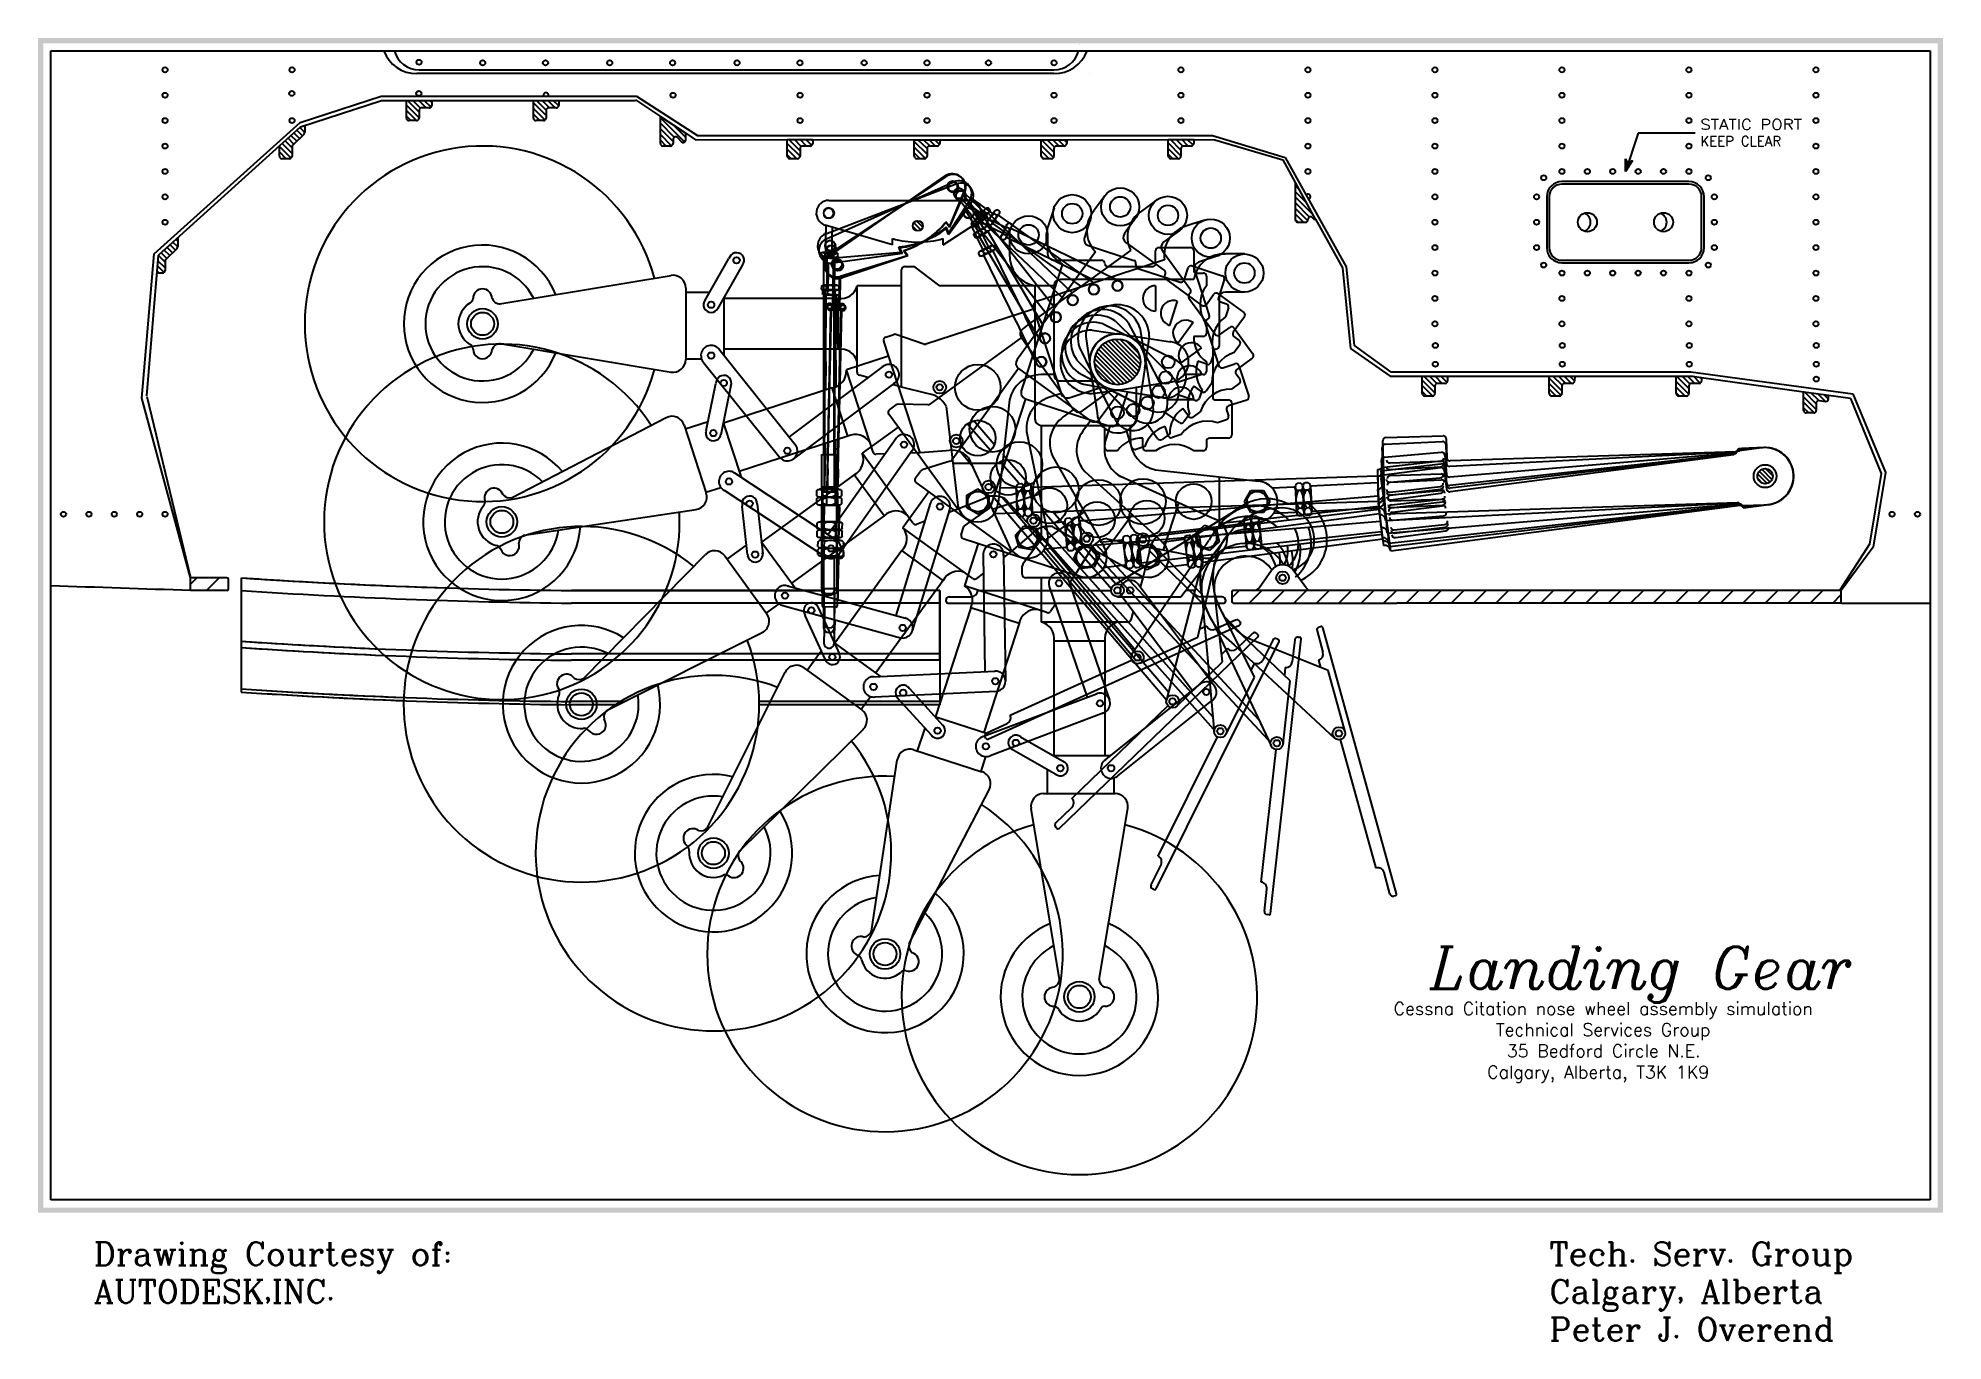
# Model space of a CAD drawing. Extents: x 0 to 15, y -1 to 9.2.
import ezdxf
from ezdxf.enums import TextEntityAlignment as Align

# ---------------------------------------------------------------- set-up
doc = ezdxf.new("R2010")
doc.units = 0
doc.header["$MEASUREMENT"] = 0
doc.layers.get('0').update_dxf_attribs({"linetype": 'CONTINUOUS'})
for name, color, linetype in [('1', 10, 'CONTINUOUS'), ('2', 9, 'CONTINUOUS'), ('3', 14, 'CONTINUOUS'), ('4', 5, 'CONTINUOUS'), ('5', 13, 'CONTINUOUS'), ('6', 7, 'CONTINUOUS'), ('7', 1, 'CONTINUOUS'), ('9', 15, 'CONTINUOUS')]:
    doc.layers.add(name, color=color, linetype=linetype)
doc.styles.add('COMPLEX', font='complex')
doc.styles.add('ITALIC', font='italic', dxfattribs={"height": 0.3298})
doc.styles.add('SIMPLEX', font='SIMPLEX')

msp = doc.modelspace()

# ---------------------------------------------------------------- texts
at = {"style": 'ITALIC'}
msp.add_text('Landing Gear', height=0.3298, dxfattribs=at).set_placement((12.621, 1.764), align=Align.CENTER)
for s, height, style, p in [('Cessna Citation nose wheel assembly simulation', 0.1, 'SIMPLEX', (10.675, 1.557)), ('Technical Services Group', 0.1, 'SIMPLEX', (11.48, 1.391)), ('35 Bedford Circle N.E.', 0.1, 'SIMPLEX', (11.566, 1.224)), ('Calgary, Alberta, T3K 1K9', 0.1, 'SIMPLEX', (11.411, 1.057)), ('Drawing Courtesy of:', 0.1837, 'COMPLEX', (0.438, -0.415)), ('Tech. Serv. Group', 0.1837, 'COMPLEX', (11.902, -0.415)), ('AUTODESK,INC.', 0.1837, 'COMPLEX', (0.438, -0.712)), ('Calgary, Alberta', 0.1837, 'COMPLEX', (11.902, -0.712)), ('Peter J. Overend', 0.1837, 'COMPLEX', (11.902, -1.01))]:
    msp.add_text(s, height=height, dxfattribs=dict(style=style)).set_placement(p)

# ---------------------------------------------------------------- blocks, each defined once
blk = doc.blocks.new('LR6', base_point=(1, 3.7))
at = {"layer": '6'}
for p, q in [((1.31, 3.649), (1.31, 3.75)), ((1.32, 3.77), (1.34, 3.77)), ((1.35, 3.751), (1.35, 3.649)), ((2.9, 3.75), (2.9, 3.65)), ((2.91, 3.76), (3.175, 3.76)), ((3.175, 3.622), (3.175, 3.774)), ((3.187, 3.798), (3.225, 3.798)), ((3.237, 3.775), (3.237, 3.673)), ((3.237, 3.622), (3.237, 3.774)), ((3.25, 3.798), (3.288, 3.798)), ((3.3, 3.774), (3.3, 3.673)), ((3.3, 3.76), (3.3, 3.64)), ((3.3, 3.76), (3.69, 3.76)), ((3.7, 3.75), (3.7, 3.65)), ((1.31, 3.725), (1.15, 3.725)), ((1.31, 3.675), (1.15, 3.675)), ((1.32, 3.73), (1.32, 3.73)), ((1.34, 3.73), (1.32, 3.73)), ((1.34, 3.67), (1.32, 3.67)), ((1.34, 3.63), (1.32, 3.63)), ((2.9, 3.74), (1.35, 3.74)), ((2.9, 3.66), (1.35, 3.66)), ((2.91, 3.64), (3.175, 3.64)), ((3.225, 3.748), (3.187, 3.748)), ((3.225, 3.648), (3.187, 3.648)), ((3.237, 3.738), (3.237, 3.738)), ((3.237, 3.738), (3.237, 3.658)), ((3.237, 3.723), (3.237, 3.723)), ((3.237, 3.673), (3.237, 3.622)), ((3.237, 3.673), (3.237, 3.673)), ((3.237, 3.658), (3.237, 3.658)), ((3.238, 3.744), (3.238, 3.744)), ((3.238, 3.729), (3.238, 3.729)), ((3.238, 3.679), (3.238, 3.679)), ((3.238, 3.664), (3.238, 3.664)), ((3.288, 3.748), (3.25, 3.748)), ((3.288, 3.648), (3.25, 3.648)), ((3.3, 3.737), (3.3, 3.658)), ((3.3, 3.737), (3.3, 3.737)), ((3.3, 3.723), (3.3, 3.723)), ((3.3, 3.673), (3.3, 3.673)), ((3.3, 3.673), (3.3, 3.622)), ((3.3, 3.658), (3.3, 3.658)), ((3.3, 3.64), (3.69, 3.64)), ((3.972, 3.74), (3.7, 3.74)), ((3.7, 3.66), (3.972, 3.66)), ((3.225, 3.598), (3.187, 3.598)), ((3.288, 3.598), (3.25, 3.598))]:
    blk.add_line(p, q, dxfattribs=at)
blk.add_circle((1, 3.703), 0.04, dxfattribs=at)
for centre, radius, start, end in [((1.335, 3.75), 0.025, 126.8699, 233.1301), ((1.325, 3.75), 0.025, 306.8699, 53.1301), ((2.91, 3.75), 0.01, 90, 180), ((3.206, 3.773), 0.0312, 126.8699, 233.1301), ((3.206, 3.773), 0.0313, 306.8699, 53.1301), ((3.206, 3.773), 0.0313, 52.8599, 53.1301), ((3.206, 3.773), 0.0313, 52.5631, 53.1301), ((3.269, 3.773), 0.0312, 126.8699, 233.1301), ((3.269, 3.773), 0.0313, 52.5631, 53.1301), ((3.269, 3.773), 0.0313, 52.8599, 53.1301), ((3.269, 3.773), 0.0313, 306.8699, 53.1301), ((3.69, 3.75), 0.01, 0, 90), ((1.36, 3.7), 0.05, 143.1301, 216.8699), ((1.335, 3.65), 0.025, 126.8699, 233.1301), ((1.3, 3.7), 0.05, 323.1301, 36.8699), ((1.325, 3.65), 0.025, 306.8699, 53.1301), ((2.91, 3.65), 0.01, 180, 270), ((3.281, 3.698), 0.106, 151.9275, 208.0725), ((3.206, 3.623), 0.0312, 126.8699, 233.1301), ((3.131, 3.698), 0.106, 331.9275, 28.0725), ((3.206, 3.623), 0.0313, 306.8699, 53.1301), ((3.344, 3.698), 0.106, 151.9275, 208.0725), ((3.269, 3.623), 0.0312, 126.8699, 233.1301), ((3.194, 3.698), 0.106, 331.9275, 28.0725), ((3.269, 3.623), 0.0313, 306.8699, 53.1301), ((3.69, 3.65), 0.01, 270, 0), ((3.972, 3.7), 0.04, 270, 90)]:
    blk.add_arc(centre, radius, start, end, dxfattribs=at)
blk = doc.blocks.new('SR6', base_point=(8.3, 8.3))
at = {"layer": '6'}
for p, q in [((8.61, 8.325), (8.487, 8.325)), ((8.61, 8.275), (8.487, 8.275)), ((8.61, 8.249), (8.61, 8.35)), ((8.62, 8.37), (8.64, 8.37)), ((8.64, 8.33), (8.62, 8.33)), ((8.62, 8.33), (8.62, 8.33)), ((8.64, 8.27), (8.62, 8.27)), ((8.65, 8.351), (8.65, 8.249)), ((8.65, 8.34), (9.23, 8.34)), ((8.65, 8.26), (9.23, 8.26)), ((8.64, 8.23), (8.62, 8.23))]:
    blk.add_line(p, q, dxfattribs=at)
for centre in [(8.3, 8.3), (9.604, 8.3)]:
    blk.add_circle(centre, 0.04, dxfattribs=at)
for centre, radius, start, end in [((8.635, 8.35), 0.025, 126.8699, 233.1301), ((8.66, 8.3), 0.05, 143.1301, 216.8699), ((8.635, 8.25), 0.025, 126.8699, 233.1301), ((8.625, 8.35), 0.025, 306.8699, 53.1301), ((8.6, 8.3), 0.05, 323.1301, 36.8699), ((8.625, 8.25), 0.025, 306.8699, 53.1301)]:
    blk.add_arc(centre, radius, start, end, dxfattribs=at)
blk = doc.blocks.new('SD6', base_point=(14, 3.9))
at = {"layer": '6'}
for p, q in [((13.5934, 4.4073), (12.6741, 3.8428)), ((13.2, 3.75), (13.6106, 4.2889)), ((11.375, 3.75), (11.55, 3.75)), ((11.6, 3.8), (12.65, 3.8)), ((12.7, 3.75), (13.2, 3.75)), ((13.3, 3.8), (13.238, 3.8)), ((13.525, 3.75), (13.35, 3.75)), ((11.35, 3.7125), (11.35, 3.725)), ((11.3625, 3.7), (13.5375, 3.7)), ((13.55, 3.725), (13.55, 3.7125)), ((13.55, 3.725), (13.55, 3.725))]:
    blk.add_line(p, q, dxfattribs=at)
for centre, radius in [((14, 3.9), 0.025), ((12.7, 3.8), 0.05), ((12.7, 3.8), 0.025)]:
    blk.add_circle(centre, radius, dxfattribs=at)
for centre, radius, start, end in [((14, 3.9), 0.65, 90, 128.65981), ((14, 4.2), 0.35, 285.97196, 90), ((14, 3.9), 0.55, 90, 135), ((14, 4.2), 0.25, 288.9242, 90), ((11.375, 3.725), 0.025, 90, 180), ((11.55, 3.8), 0.05, 270, 0), ((13.35, 3.8), 0.05, 180, 270), ((13.525, 3.725), 0.025, 0, 90), ((11.3625, 3.7125), 0.0125, 180, 270), ((13.5375, 3.7125), 0.0125, 270, 0)]:
    blk.add_arc(centre, radius, start, end, dxfattribs=at)
blk = doc.blocks.new('RA6', base_point=(15.3, 2.5))
at = {"layer": '6'}
for p, q in [((12.3, 2.3), (12.3, 2.875)), ((12.325, 2.9), (12.775, 2.9)), ((12.8, 2.875), (12.8, 2.725)), ((12.35, 2.7), (12.75, 2.7)), ((15.075, 2.7), (12.825, 2.7)), ((15.1, 2.725), (15.125, 2.725)), ((15.3, 2.725), (15.125, 2.725)), ((11.59, 2.6), (11.42, 2.6)), ((11.6, 2.6), (11.6, 2.4)), ((11.62, 2.63), (11.64, 2.63)), ((11.64, 2.57), (11.62, 2.57)), ((11.66, 2.399), (11.66, 2.601)), ((11.66, 2.601), (11.66, 2.399)), ((11.68, 2.63), (11.7, 2.63)), ((11.7, 2.57), (11.68, 2.57)), ((11.72, 2.601), (11.72, 2.399)), ((12.25, 2.6), (11.72, 2.6)), ((12.25, 2.65), (12.25, 2.35)), ((12.35, 2.6), (12.75, 2.6)), ((11.59, 2.4), (11.42, 2.4)), ((11.64, 2.43), (11.62, 2.43)), ((11.7, 2.43), (11.68, 2.43)), ((12.25, 2.4), (11.72, 2.4)), ((12.35, 2.4), (12.75, 2.4)), ((11.64, 2.37), (11.62, 2.37)), ((11.7, 2.37), (11.68, 2.37)), ((12.3, 2.3), (15.075, 2.3)), ((15.1, 2.275), (15.3, 2.275))]:
    blk.add_line(p, q, dxfattribs=at)
for centre, radius in [((11.295, 2.5), 0.08), ((15.3, 2.5), 0.09), ((15.3, 2.5), 0.06)]:
    blk.add_circle(centre, radius, dxfattribs=at)
for centre, radius, start, end in [((12.325, 2.875), 0.025, 90, 180), ((12.775, 2.875), 0.025, 0, 90), ((12.25, 2.7), 0.05, 270, 0), ((12.35, 2.725), 0.025, 180, 270), ((12.75, 2.725), 0.025, 270, 0), ((12.825, 2.725), 0.025, 180, 270), ((15.075, 2.725), 0.025, 270, 0), ((15.3, 2.5), 0.225, 270, 90), ((11.59, 2.59), 0.01, 0, 90), ((11.633, 2.6), 0.0325, 112.6199, 247.3801), ((11.733, 2.5), 0.132, 148.1092, 211.8908), ((11.628, 2.6), 0.0325, 292.6199, 67.3801), ((11.528, 2.5), 0.133, 328.1092, 31.8908), ((11.693, 2.6), 0.0325, 112.6199, 247.3801), ((11.793, 2.5), 0.132, 148.1092, 211.8908), ((11.688, 2.6), 0.0325, 292.6199, 67.3801), ((11.588, 2.5), 0.133, 328.1092, 31.8908), ((12.35, 2.575), 0.025, 90, 180), ((12.75, 2.575), 0.025, 0, 90), ((11.59, 2.41), 0.01, 270, 0), ((11.633, 2.4), 0.0325, 112.6199, 247.3801), ((11.628, 2.4), 0.0325, 292.6199, 67.3801), ((11.693, 2.4), 0.0325, 112.6199, 247.3801), ((11.688, 2.4), 0.0325, 292.6199, 67.3801), ((12.35, 2.425), 0.025, 180, 270), ((12.75, 2.425), 0.025, 270, 0), ((12.25, 2.3), 0.05, 0, 90), ((15.075, 2.275), 0.025, 0, 90)]:
    blk.add_arc(centre, radius, start, end, dxfattribs=at)
blk = doc.blocks.new('LAYER6')
at = {"layer": '6'}
for p, q in [((6.228, 7.972), (7.328, 7.972)), ((6.728, 7.622), (6.198, 7.776)), ((6.203, 7.775), (6.203, 7.722)), ((6.253, 7.76), (6.253, 7.722)), ((6.728, 7.622), (6.728, 7.672)), ((7.128, 7.622), (7.382, 7.787)), ((7.128, 7.622), (7.128, 7.672)), ((7.389, 7.692), (7.352, 7.767)), ((7.434, 7.713), (7.392, 7.796)), ((7.65, 7.7), (7.65, 7.6)), ((7.95, 7.7), (7.95, 7.55)), ((7.65, 7.6), (7.65, 7.55)), ((8, 7.5), (8.375, 7.5)), ((8.8, 7.475), (8.8, 7.575)), ((8.825, 7.6), (9.075, 7.6)), ((9.1, 7.575), (9.1, 7.425)), ((8.4, 7.475), (8.4, 7.475)), ((8.425, 7.45), (8.775, 7.45)), ((9.125, 7.4), (9.175, 7.4)), ((9.2, 7.375), (9.2, 7.3)), ((7.85, 7.3), (7.85, 6.3)), ((8.8, 7.3), (8.8, 7.1)), ((7.77, 7.054), (7.851, 6.891)), ((7.701, 7.018), (7.85, 6.709)), ((8.3, 6.95), (8.517, 6.919)), ((8.543, 6.916), (8.917, 6.859)), ((9.175, 6.9), (9.1, 6.9)), ((9.2, 7), (9.2, 6.925)), ((9.175, 6.6), (9.025, 6.6)), ((9.2, 6.7), (9.2, 6.625)), ((8.3, 6.45), (8.519, 6.481)), ((8.538, 6.483), (8.902, 6.54)), ((8.644, 6.5), (8.902, 6.54)), ((8.65, 6.25), (8.65, 6.501)), ((7.85, 6.3), (7.85, 6.25)), ((7.85, 6.3), (7.85, 6.3)), ((7.9, 6.2), (7.95, 6.2)), ((7.9, 6.2), (7.9, 5.308)), ((7.95, 6.2), (7.95, 6.2)), ((7.95, 6.2), (8.6, 6.2)), ((8.6, 6.2), (8.6, 6.1)), ((8.8, 5.85), (9.61, 5.76)), ((9.3, 5.794), (9.3, 5.404)), ((9.5, 5.6), (9.55, 5.688)), ((9.55, 5.513), (9.5, 5.6)), ((9.55, 5.688), (9.65, 5.688)), ((9.65, 5.688), (9.7, 5.6)), ((9.7, 5.6), (9.65, 5.513)), ((8.85, 5.35), (9.607, 5.44)), ((9.65, 5.513), (9.55, 5.513)), ((7.895, 5.293), (7.755, 5.107)), ((9.168, 4.868), (8.769, 5.268)), ((8.75, 5.2), (8.7, 5)), ((9.198, 4.769), (8.753, 5.212)), ((1.6, 5), (1.6, 4.9)), ((7.75, 5.025), (7.75, 5.092)), ((8.7, 5), (7.775, 5)), ((7.9, 5), (7.9, 4.65)), ((8.7, 5), (8.679, 4.927)), ((4.2, 4.9), (6.188, 4.9)), ((7.1, 4.8), (4.2, 4.8)), ((7.1, 4.9), (6.268, 4.9)), ((7.1, 4.9), (7.1, 4.8)), ((8.536, 4.852), (9.089, 4.114)), ((8.665, 4.946), (9.263, 4.148)), ((8.581, 4.65), (7.9, 4.65)), ((8.624, 4.735), (8.605, 4.668)), ((9.496, 4.538), (9.347, 4.688)), ((8, 4.5), (8, 3.6)), ((8.4, 4.5), (8, 4.5)), ((8.4, 4.5), (8.4, 3.6)), ((8.398, 3.561), (9.151, 4.163)), ((8.504, 3.441), (9.252, 4.04)), ((7.672, 3.647), (7.685, 3.639)), ((7.672, 3.647), (7.672, 3.647)), ((8.014, 3.452), (7.685, 3.639)), ((7.736, 3.748), (8.081, 3.551)), ((7.995, 3.6), (8.447, 3.6)), ((7.95, 3.3), (7.95, 3.489)), ((7.918, 3.3), (8.482, 3.3)), ((8.029, 3.444), (8.027, 3.445)), ((8.475, 3.3), (8.475, 3.424)), ((8.044, 1.837), (7.819, 3.184)), ((8.356, 1.837), (8.581, 3.184))]:
    blk.add_line(p, q, dxfattribs=at)
for centre, radius in [((6.228, 7.872), 0.04), ((6.928, 7.772), 0.04), ((7.328, 7.872), 0.04), ((7.8, 7.7), 0.15), ((7.8, 7.7), 0.08), ((8.5, 6.7), 0.18), ((8.9, 6.7), 0.05), ((7.9, 6.7), 0.04), ((8.7, 5.6), 0.18), ((9.1, 5.6), 0.14), ((9.6, 5.6), 0.08), ((8.7, 5.3), 0.05), ((8.7, 5.3), 0.025), ((8.6, 4.9), 0.025), ((9.2, 4.1), 0.025), ((7.7, 3.7), 0.025), ((8.05, 3.5), 0.025), ((8.45, 3.5), 0.025), ((8.2, 1.7), 0.12), ((8.2, 1.7), 0.0903)]:
    blk.add_circle(centre, radius, dxfattribs=at)
for centre, radius, start, end in [((6.228, 7.872), 0.1, 90, 257.0566), ((7.328, 7.872), 0.1, 300.5351, 90), ((6.928, 8.364), 0.721, 253.8881, 286.1119), ((7.89, 7.537), 0.24, 176.8019, 260.5177), ((8, 7.55), 0.05, 180, 270), ((8.375, 7.475), 0.025, 0, 90), ((8.825, 7.575), 0.025, 90, 180), ((9.075, 7.575), 0.025, 0, 90), ((8.425, 7.475), 0.025, 180, 270), ((8.775, 7.475), 0.025, 270, 0), ((9.125, 7.425), 0.025, 180, 270), ((9.175, 7.375), 0.025, 0, 90), ((8.8, 7.2), 0.1, 90, 270), ((9.4, 7.15), 0.25, 143.1301, 216.8699), ((8.3, 6.7), 0.25, 90, 270), ((8.5, 6.7), 0.22, 77.7602, 280.5826), ((9.335, 6.892), 0.235, 178.121, 235.0092), ((9.175, 6.925), 0.025, 270, 0), ((8.9, 6.7), 0.16, 270.1035, 85.4867), ((9.175, 6.625), 0.025, 270, 0), ((7.9, 6.25), 0.05, 180, 270), ((8.6, 6.25), 0.05, 270, 0), ((8.853, 6.097), 0.253, 179.3991, 257.9205), ((9.6, 5.6), 0.16, 271.0154, 87.5148), ((7.875, 5.308), 0.025, 323.1301, 0), ((8.934, 5.186), 0.185, 117.1069, 175.513), ((7.775, 5.092), 0.025, 143.1301, 180), ((4.671, 50.983), 46.086, 266.1798, 269.415), ((7.775, 5.025), 0.025, 180, 270), ((8.6, 4.9), 0.08, 29.7289, 220.5826), ((4.643, 50.179), 45.381, 266.1547, 269.4402), ((7.868, 4.52), 0.134, 351.4164, 75.9638), ((8.533, 4.52), 0.134, 104.0362, 188.5836), ((8.581, 4.675), 0.025, 270, 344.0546), ((9.2, 4.1), 0.08, 303.3187, 131.0342), ((7.7, 3.7), 0.06, 50.771, 243.1478), ((8.05, 3.5), 0.06, 230.988, 65.7776), ((8.05, 3.5), 0.06, 230.9561, 232.8298), ((8.45, 3.5), 0.08, 122.6294, 314.6834), ((7.918, 3.2), 0.1, 90, 189.4623), ((8.482, 3.2), 0.1, 350.5377, 90), ((8.2, 1.7), 1.4, 104.8464, 75.1509), ((8.2, 1.7), 0.62, 111.6992, 68.299), ((8.2, 1.7), 0.45, 116.4518, 63.5494), ((7.974, 1.84), 0.0702, 292.1027, 357.9132), ((8.426, 1.84), 0.0702, 182.0868, 247.8973), ((8, 1.7), 0.075, 90, 270), ((8.4, 1.7), 0.075, 270, 90), ((7.994, 1.575), 0.0504, 29.7449, 82.875), ((8.2, 1.7), 0.191, 211.6075, 328.3925), ((8.4, 1.585), 0.04, 89.441, 157.9391)]:
    blk.add_arc(centre, radius, start, end, dxfattribs=at)
at = {"layer": '6', "yscale": -1}
for name, p, rotation in [('LR6', (6.228, 7.872), 269.9999999999999), ('SR6', (7.328, 7.872), 296.0069101051922)]:
    blk.add_blockref(name, p, dxfattribs=dict(at, rotation=rotation))
at = {"layer": '6', "xscale": -1, "yscale": -1}
for name, p, rotation in [('RA6', (13.6, 5.8), 182.8624052261115), ('SD6', (9.8, 5), 285.4890626755173)]:
    blk.add_blockref(name, p, dxfattribs=dict(at, rotation=rotation))
blk = doc.blocks.new('LR5', base_point=(1, 3.7))
at = {"layer": '5'}
for p, q in [((1.31, 3.649), (1.31, 3.75)), ((1.32, 3.77), (1.34, 3.77)), ((1.35, 3.751), (1.35, 3.649)), ((2.9, 3.75), (2.9, 3.65)), ((2.91, 3.76), (3.175, 3.76)), ((3.175, 3.622), (3.175, 3.774)), ((3.187, 3.798), (3.225, 3.798)), ((3.237, 3.775), (3.237, 3.673)), ((3.237, 3.622), (3.237, 3.774)), ((3.25, 3.798), (3.288, 3.798)), ((3.3, 3.774), (3.3, 3.673)), ((3.3, 3.76), (3.3, 3.64)), ((3.3, 3.76), (3.69, 3.76)), ((3.7, 3.75), (3.7, 3.65)), ((1.31, 3.725), (1.15, 3.725)), ((1.31, 3.675), (1.15, 3.675)), ((1.32, 3.73), (1.32, 3.73)), ((1.34, 3.73), (1.32, 3.73)), ((1.34, 3.67), (1.32, 3.67)), ((1.34, 3.63), (1.32, 3.63)), ((2.9, 3.74), (1.35, 3.74)), ((2.9, 3.66), (1.35, 3.66)), ((2.91, 3.64), (3.175, 3.64)), ((3.225, 3.748), (3.187, 3.748)), ((3.225, 3.648), (3.187, 3.648)), ((3.237, 3.738), (3.237, 3.738)), ((3.237, 3.738), (3.237, 3.658)), ((3.237, 3.723), (3.237, 3.723)), ((3.237, 3.673), (3.237, 3.622)), ((3.237, 3.673), (3.237, 3.673)), ((3.237, 3.658), (3.237, 3.658)), ((3.238, 3.744), (3.238, 3.744)), ((3.238, 3.729), (3.238, 3.729)), ((3.238, 3.679), (3.238, 3.679)), ((3.238, 3.664), (3.238, 3.664)), ((3.288, 3.748), (3.25, 3.748)), ((3.288, 3.648), (3.25, 3.648)), ((3.3, 3.737), (3.3, 3.658)), ((3.3, 3.737), (3.3, 3.737)), ((3.3, 3.723), (3.3, 3.723)), ((3.3, 3.673), (3.3, 3.673)), ((3.3, 3.673), (3.3, 3.622)), ((3.3, 3.658), (3.3, 3.658)), ((3.3, 3.64), (3.69, 3.64)), ((3.972, 3.74), (3.7, 3.74)), ((3.7, 3.66), (3.972, 3.66)), ((3.225, 3.598), (3.187, 3.598)), ((3.288, 3.598), (3.25, 3.598))]:
    blk.add_line(p, q, dxfattribs=at)
blk.add_circle((1, 3.703), 0.04, dxfattribs=at)
for centre, radius, start, end in [((1.335, 3.75), 0.025, 126.8699, 233.1301), ((1.325, 3.75), 0.025, 306.8699, 53.1301), ((2.91, 3.75), 0.01, 90, 180), ((3.206, 3.773), 0.0312, 126.8699, 233.1301), ((3.206, 3.773), 0.0313, 306.8699, 53.1301), ((3.206, 3.773), 0.0313, 52.8599, 53.1301), ((3.206, 3.773), 0.0313, 52.5631, 53.1301), ((3.269, 3.773), 0.0312, 126.8699, 233.1301), ((3.269, 3.773), 0.0313, 52.5631, 53.1301), ((3.269, 3.773), 0.0313, 52.8599, 53.1301), ((3.269, 3.773), 0.0313, 306.8699, 53.1301), ((3.69, 3.75), 0.01, 0, 90), ((1.36, 3.7), 0.05, 143.1301, 216.8699), ((1.335, 3.65), 0.025, 126.8699, 233.1301), ((1.3, 3.7), 0.05, 323.1301, 36.8699), ((1.325, 3.65), 0.025, 306.8699, 53.1301), ((2.91, 3.65), 0.01, 180, 270), ((3.281, 3.698), 0.106, 151.9275, 208.0725), ((3.206, 3.623), 0.0312, 126.8699, 233.1301), ((3.131, 3.698), 0.106, 331.9275, 28.0725), ((3.206, 3.623), 0.0313, 306.8699, 53.1301), ((3.344, 3.698), 0.106, 151.9275, 208.0725), ((3.269, 3.623), 0.0312, 126.8699, 233.1301), ((3.194, 3.698), 0.106, 331.9275, 28.0725), ((3.269, 3.623), 0.0313, 306.8699, 53.1301), ((3.69, 3.65), 0.01, 270, 0), ((3.972, 3.7), 0.04, 270, 90)]:
    blk.add_arc(centre, radius, start, end, dxfattribs=at)
blk = doc.blocks.new('SR5', base_point=(8.3, 8.3))
at = {"layer": '5'}
for p, q in [((8.61, 8.325), (8.487, 8.325)), ((8.61, 8.275), (8.487, 8.275)), ((8.61, 8.249), (8.61, 8.35)), ((8.62, 8.37), (8.64, 8.37)), ((8.64, 8.33), (8.62, 8.33)), ((8.62, 8.33), (8.62, 8.33)), ((8.64, 8.27), (8.62, 8.27)), ((8.65, 8.351), (8.65, 8.249)), ((8.65, 8.34), (9.23, 8.34)), ((8.65, 8.26), (9.23, 8.26)), ((8.64, 8.23), (8.62, 8.23))]:
    blk.add_line(p, q, dxfattribs=at)
for centre in [(8.3, 8.3), (9.604, 8.3)]:
    blk.add_circle(centre, 0.04, dxfattribs=at)
for centre, radius, start, end in [((8.635, 8.35), 0.025, 126.8699, 233.1301), ((8.66, 8.3), 0.05, 143.1301, 216.8699), ((8.635, 8.25), 0.025, 126.8699, 233.1301), ((8.625, 8.35), 0.025, 306.8699, 53.1301), ((8.6, 8.3), 0.05, 323.1301, 36.8699), ((8.625, 8.25), 0.025, 306.8699, 53.1301)]:
    blk.add_arc(centre, radius, start, end, dxfattribs=at)
blk = doc.blocks.new('PIV5', base_point=(7.228, 7.772))
at = {"layer": '5'}
for p, q in [((6.528, 7.972), (7.628, 7.972)), ((7.028, 7.622), (6.498, 7.776)), ((7.028, 7.622), (7.028, 7.672)), ((7.428, 7.622), (7.682, 7.787)), ((7.428, 7.622), (7.428, 7.672))]:
    blk.add_line(p, q, dxfattribs=at)
for centre in [(6.528, 7.872), (7.228, 7.772), (7.628, 7.872)]:
    blk.add_circle(centre, 0.04, dxfattribs=at)
for centre, radius, start, end in [((6.528, 7.872), 0.1, 90, 257.0566), ((7.628, 7.872), 0.1, 300.5351, 90), ((7.228, 8.364), 0.721, 253.8881, 286.1119)]:
    blk.add_arc(centre, radius, start, end, dxfattribs=at)
blk = doc.blocks.new('SD5', base_point=(13.7, 3.3))
at = {"layer": '5'}
for p, q in [((13.2934, 3.8073), (12.3741, 3.2428)), ((12.9, 3.15), (13.3106, 3.6889)), ((11.075, 3.15), (11.25, 3.15)), ((11.3, 3.2), (12.35, 3.2)), ((12.4, 3.15), (12.9, 3.15)), ((13, 3.2), (12.938, 3.2)), ((13.225, 3.15), (13.05, 3.15)), ((11.05, 3.1125), (11.05, 3.125)), ((11.0625, 3.1), (13.2375, 3.1)), ((13.25, 3.125), (13.25, 3.125)), ((13.25, 3.125), (13.25, 3.1125))]:
    blk.add_line(p, q, dxfattribs=at)
for centre, radius in [((13.7, 3.3), 0.025), ((12.4, 3.2), 0.05), ((12.4, 3.2), 0.025)]:
    blk.add_circle(centre, radius, dxfattribs=at)
for centre, radius, start, end in [((13.7, 3.3), 0.65, 90, 128.65981), ((13.7, 3.3), 0.55, 90, 135), ((11.075, 3.125), 0.025, 90, 180), ((11.25, 3.2), 0.05, 270, 0), ((13.05, 3.2), 0.05, 180, 270), ((13.225, 3.125), 0.025, 0, 90), ((11.0625, 3.1125), 0.0125, 180, 270), ((13.2375, 3.1125), 0.0125, 270, 0)]:
    blk.add_arc(centre, radius, start, end, dxfattribs=at)
blk = doc.blocks.new('RA5', base_point=(15.4, 1.9))
at = {"layer": '5'}
for p, q in [((12.4, 1.7), (12.4, 2.275)), ((12.425, 2.3), (12.875, 2.3)), ((12.9, 2.275), (12.9, 2.125)), ((12.45, 2.1), (12.85, 2.1)), ((15.175, 2.1), (12.925, 2.1)), ((15.2, 2.125), (15.225, 2.125)), ((15.4, 2.125), (15.225, 2.125)), ((11.269, 2), (11.099, 2)), ((11.279, 2), (11.279, 1.8)), ((11.299, 2.03), (11.319, 2.03)), ((11.319, 1.97), (11.299, 1.97)), ((11.339, 2.001), (11.339, 1.799)), ((11.339, 1.799), (11.339, 2.001)), ((11.359, 2.03), (11.379, 2.03)), ((11.379, 1.97), (11.359, 1.97)), ((11.399, 2.001), (11.399, 1.799)), ((11.4, 2), (12.35, 2)), ((12.35, 2.05), (12.35, 1.75)), ((12.45, 2), (12.85, 2)), ((11.269, 1.8), (11.099, 1.8)), ((11.319, 1.83), (11.299, 1.83)), ((11.379, 1.83), (11.359, 1.83)), ((11.4, 1.8), (12.35, 1.8)), ((12.45, 1.8), (12.85, 1.8)), ((11.319, 1.77), (11.299, 1.77)), ((11.379, 1.77), (11.359, 1.77)), ((12.4, 1.7), (15.175, 1.7)), ((15.2, 1.675), (15.4, 1.675))]:
    blk.add_line(p, q, dxfattribs=at)
for centre, radius in [((10.974, 1.9), 0.08), ((15.4, 1.9), 0.09), ((15.4, 1.9), 0.06)]:
    blk.add_circle(centre, radius, dxfattribs=at)
for centre, radius, start, end in [((12.425, 2.275), 0.025, 90, 180), ((12.875, 2.275), 0.025, 0, 90), ((12.35, 2.1), 0.05, 270, 0), ((12.45, 2.125), 0.025, 180, 270), ((12.85, 2.125), 0.025, 270, 0), ((12.925, 2.125), 0.025, 180, 270), ((15.175, 2.125), 0.025, 270, 0), ((15.4, 1.9), 0.225, 270, 90), ((11.269, 1.99), 0.01, 0, 90), ((11.312, 2), 0.0325, 112.6199, 247.3801), ((11.412, 1.9), 0.132, 148.1092, 211.8908), ((11.307, 2), 0.0325, 292.6199, 67.3801), ((11.207, 1.9), 0.133, 328.1092, 31.8908), ((11.372, 2), 0.0325, 112.6199, 247.3801), ((11.472, 1.9), 0.132, 148.1092, 211.8908), ((11.367, 2), 0.0325, 292.6199, 67.3801), ((11.267, 1.9), 0.133, 328.1092, 31.8908), ((12.45, 1.975), 0.025, 90, 180), ((12.85, 1.975), 0.025, 0, 90), ((11.269, 1.81), 0.01, 270, 0), ((11.312, 1.8), 0.0325, 112.6199, 247.3801), ((11.307, 1.8), 0.0325, 292.6199, 67.3801), ((11.372, 1.8), 0.0325, 112.6199, 247.3801), ((11.367, 1.8), 0.0325, 292.6199, 67.3801), ((12.45, 1.825), 0.025, 180, 270), ((12.85, 1.825), 0.025, 270, 0), ((12.35, 1.7), 0.05, 0, 90), ((15.175, 1.675), 0.025, 0, 90)]:
    blk.add_arc(centre, radius, start, end, dxfattribs=at)
blk = doc.blocks.new('W5', base_point=(4, 6.7))
at = {"layer": '5'}
for p, q in [((3.15, 7.7), (3.15, 7.6)), ((3.45, 7.7), (3.45, 7.55)), ((3.15, 7.6), (3.15, 7.55)), ((3.5, 7.5), (3.875, 7.5)), ((4.3, 7.475), (4.3, 7.575)), ((4.325, 7.6), (4.575, 7.6)), ((4.6, 7.575), (4.6, 7.425)), ((3.9, 7.475), (3.9, 7.475)), ((3.925, 7.45), (4.275, 7.45)), ((4.625, 7.4), (4.675, 7.4)), ((4.7, 7.375), (4.7, 7.3)), ((3.35, 7.3), (3.35, 6.3)), ((4.3, 7.3), (4.3, 7.1)), ((3.8, 6.95), (4.017, 6.919)), ((4.043, 6.916), (4.417, 6.859)), ((4.675, 6.9), (4.6, 6.9)), ((4.7, 7), (4.7, 6.925)), ((4.675, 6.6), (4.525, 6.6)), ((4.7, 6.7), (4.7, 6.625)), ((3.8, 6.45), (4.019, 6.481)), ((4.038, 6.483), (4.402, 6.54)), ((4.144, 6.5), (4.402, 6.54)), ((4.15, 6.25), (4.15, 6.501)), ((3.35, 6.3), (3.35, 6.3)), ((3.35, 6.3), (3.35, 6.25)), ((3.4, 6.2), (3.4, 5.308)), ((3.4, 6.2), (3.45, 6.2)), ((3.45, 6.2), (4.1, 6.2)), ((3.45, 6.2), (3.45, 6.2)), ((4.1, 6.2), (4.1, 6.1)), ((4.3, 5.85), (5.11, 5.76)), ((4.8, 5.794), (4.8, 5.404)), ((5, 5.6), (5.05, 5.688)), ((5.05, 5.513), (5, 5.6)), ((5.05, 5.688), (5.15, 5.688)), ((5.15, 5.688), (5.2, 5.6)), ((5.2, 5.6), (5.15, 5.513)), ((4.35, 5.35), (5.107, 5.44)), ((5.15, 5.513), (5.05, 5.513)), ((3.395, 5.293), (3.255, 5.107)), ((4.25, 5.2), (4.2, 5)), ((3.25, 5.025), (3.25, 5.092)), ((4.2, 5), (3.275, 5)), ((3.4, 5), (3.4, 4.65)), ((4.2, 5), (4.179, 4.927)), ((4.036, 4.852), (4.589, 4.114)), ((4.165, 4.946), (4.763, 4.148)), ((4.081, 4.65), (3.4, 4.65)), ((4.124, 4.735), (4.105, 4.668)), ((3.9, 4.5), (3.5, 4.5)), ((3.5, 4.5), (3.5, 3.6)), ((3.9, 4.5), (3.9, 3.6)), ((3.898, 3.561), (4.651, 4.163)), ((4.004, 3.441), (4.752, 4.04)), ((3.172, 3.647), (3.172, 3.647)), ((3.172, 3.647), (3.185, 3.639)), ((3.514, 3.452), (3.185, 3.639)), ((3.236, 3.748), (3.581, 3.551)), ((3.495, 3.6), (3.947, 3.6)), ((3.45, 3.3), (3.45, 3.489)), ((3.418, 3.3), (3.982, 3.3)), ((3.529, 3.444), (3.527, 3.445)), ((3.975, 3.3), (3.975, 3.424)), ((3.544, 1.837), (3.319, 3.184)), ((3.856, 1.837), (4.081, 3.184))]:
    blk.add_line(p, q, dxfattribs=at)
for centre, radius in [((3.3, 7.7), 0.15), ((3.3, 7.7), 0.08), ((4, 6.7), 0.18), ((4.4, 6.7), 0.05), ((3.4, 6.7), 0.04), ((4.2, 5.6), 0.18), ((4.6, 5.6), 0.14), ((5.1, 5.6), 0.08), ((4.2, 5.3), 0.05), ((4.2, 5.3), 0.025), ((4.1, 4.9), 0.025), ((4.7, 4.1), 0.025), ((3.2, 3.7), 0.025), ((3.55, 3.5), 0.025), ((3.95, 3.5), 0.025), ((3.7, 1.7), 0.12), ((3.7, 1.7), 0.0903)]:
    blk.add_circle(centre, radius, dxfattribs=at)
for centre, radius, start, end in [((3.39, 7.537), 0.24, 176.8019, 260.5177), ((3.5, 7.55), 0.05, 180, 270), ((3.875, 7.475), 0.025, 0, 90), ((4.325, 7.575), 0.025, 90, 180), ((4.575, 7.575), 0.025, 0, 90), ((3.925, 7.475), 0.025, 180, 270), ((4.275, 7.475), 0.025, 270, 0), ((4.625, 7.425), 0.025, 180, 270), ((4.675, 7.375), 0.025, 0, 90), ((4.3, 7.2), 0.1, 90, 270), ((4.9, 7.15), 0.25, 143.1301, 216.8699), ((3.8, 6.7), 0.25, 90, 270), ((4, 6.7), 0.22, 77.7602, 280.5826), ((4.835, 6.892), 0.235, 178.121, 235.0092), ((4.675, 6.925), 0.025, 270, 0), ((4.4, 6.7), 0.16, 270.1035, 85.4867), ((4.675, 6.625), 0.025, 270, 0), ((3.4, 6.25), 0.05, 180, 270), ((4.1, 6.25), 0.05, 270, 0), ((4.353, 6.097), 0.253, 179.3991, 257.9205), ((5.1, 5.6), 0.16, 271.0154, 87.5148), ((3.375, 5.308), 0.025, 323.1301, 0), ((4.434, 5.186), 0.185, 117.1069, 175.513), ((3.275, 5.092), 0.025, 143.1301, 180), ((3.275, 5.025), 0.025, 180, 270), ((4.1, 4.9), 0.08, 29.7289, 220.5826), ((3.368, 4.52), 0.134, 351.4164, 75.9638), ((4.033, 4.52), 0.134, 104.0362, 188.5836), ((4.081, 4.675), 0.025, 270, 344.0546), ((4.7, 4.1), 0.08, 303.3187, 131.0342), ((3.2, 3.7), 0.06, 50.771, 243.1478), ((3.55, 3.5), 0.06, 230.988, 65.7776), ((3.55, 3.5), 0.06, 230.9561, 232.8298), ((3.95, 3.5), 0.08, 122.6294, 314.6834), ((3.418, 3.2), 0.1, 90, 189.4623), ((3.982, 3.2), 0.1, 350.5377, 90), ((3.7, 1.7), 1.4, 104.8464, 75.1509), ((3.7, 1.7), 0.62, 111.6992, 68.299), ((3.7, 1.7), 0.45, 116.4518, 63.5494), ((3.474, 1.84), 0.0702, 292.1027, 357.9132), ((3.926, 1.84), 0.0702, 182.0868, 247.8973), ((3.5, 1.7), 0.075, 90, 270), ((3.9, 1.7), 0.075, 270, 90), ((3.494, 1.575), 0.0504, 29.7449, 82.875), ((3.7, 1.7), 0.191, 211.6075, 328.3925), ((3.9, 1.585), 0.04, 89.441, 157.9391)]:
    blk.add_arc(centre, radius, start, end, dxfattribs=at)
blk = doc.blocks.new('LAYER5')
at = {"layer": '5'}
for p, q in [((7.306, 7.893), (7.306, 7.893)), ((7.341, 7.834), (7.306, 7.892)), ((7.384, 7.858), (7.338, 7.937)), ((6.213, 7.465), (6.213, 7.518)), ((6.263, 7.465), (6.263, 7.517)), ((7.773, 7.227), (7.912, 6.993)), ((7.705, 7.187), (7.879, 6.892)), ((9.617, 3.878), (8.327, 5.267)), ((9.687, 3.723), (8.287, 5.229)), ((1.6, 5), (1.6, 4.45)), ((4.2, 4.9), (6.192, 4.903)), ((7.1, 4.9), (6.27, 4.903)), ((7.1, 4.9), (7.1, 4.35)), ((7.1, 4.4), (4.2, 4.4)), ((7.1, 4.35), (4.2, 4.35))]:
    blk.add_line(p, q, dxfattribs=at)
for centre, radius, start, end in [((9.502, 5.033), 0.35, 9.0689, 43.4434), ((9.502, 5.033), 0.35, 159.0931, 183.56), ((9.502, 5.033), 0.25, 128.1224, 182.8406), ((9.502, 5.033), 0.25, 11.0635, 58.6877), ((4.671, 50.983), 46.086, 266.1798, 269.415), ((4.643, 49.779), 45.381, 266.1547, 269.4402), ((4.643, 49.729), 45.381, 266.1547, 269.4402)]:
    blk.add_arc(centre, radius, start, end, dxfattribs=at)
for name, p, rotation in [('W5', (8.5, 6.7), 341.9999999999999), ('PIV5', (6.928, 7.772), 20.90083384925941)]:
    blk.add_blockref(name, p, dxfattribs=dict(at, rotation=rotation))
at = {"layer": '5', "yscale": -1}
for name, p, rotation in [('SR5', (7.266, 8.008), 300.5695966072454), ('LR5', (6.239, 7.615), 269.7994906540139)]:
    blk.add_blockref(name, p, dxfattribs=dict(at, rotation=rotation))
at = {"layer": '5', "xscale": -1, "yscale": -1}
for name, p, rotation in [('RA5', (13.6, 5.8), 186.3131399838114), ('SD5', (9.8, 5), 263.605941065218)]:
    blk.add_blockref(name, p, dxfattribs=dict(at, rotation=rotation))
blk = doc.blocks.new('LR4', base_point=(2.5, 6.2))
at = {"layer": '4'}
for p, q in [((2.81, 6.225), (2.65, 6.225)), ((2.81, 6.175), (2.65, 6.175)), ((2.81, 6.149), (2.81, 6.25)), ((2.82, 6.27), (2.84, 6.27)), ((2.84, 6.23), (2.82, 6.23)), ((2.82, 6.23), (2.82, 6.23)), ((2.84, 6.17), (2.82, 6.17)), ((2.85, 6.251), (2.85, 6.149)), ((4.4, 6.24), (2.85, 6.24)), ((4.4, 6.16), (2.85, 6.16)), ((4.4, 6.25), (4.4, 6.15)), ((4.41, 6.26), (4.675, 6.26)), ((4.675, 6.122), (4.675, 6.274)), ((4.687, 6.298), (4.725, 6.298)), ((4.725, 6.248), (4.687, 6.248)), ((4.737, 6.275), (4.737, 6.173)), ((4.737, 6.238), (4.737, 6.158)), ((4.737, 6.238), (4.737, 6.238)), ((4.737, 6.223), (4.737, 6.223)), ((4.737, 6.173), (4.737, 6.173)), ((4.737, 6.173), (4.737, 6.122)), ((4.737, 6.158), (4.737, 6.158)), ((4.737, 6.122), (4.737, 6.274)), ((4.738, 6.244), (4.738, 6.244)), ((4.738, 6.229), (4.738, 6.229)), ((4.738, 6.179), (4.738, 6.179)), ((4.738, 6.164), (4.738, 6.164)), ((4.75, 6.298), (4.788, 6.298)), ((4.788, 6.248), (4.75, 6.248)), ((4.8, 6.274), (4.8, 6.173)), ((4.8, 6.26), (5.19, 6.26)), ((4.8, 6.26), (4.8, 6.14)), ((4.8, 6.237), (4.8, 6.237)), ((4.8, 6.237), (4.8, 6.157)), ((4.8, 6.223), (4.8, 6.223)), ((4.8, 6.173), (4.8, 6.122)), ((4.8, 6.173), (4.8, 6.173)), ((4.8, 6.157), (4.8, 6.157)), ((5.2, 6.25), (5.2, 6.15)), ((5.408, 6.24), (5.2, 6.24)), ((5.2, 6.16), (5.23, 6.16)), ((2.84, 6.13), (2.82, 6.13)), ((4.41, 6.14), (4.675, 6.14)), ((4.725, 6.148), (4.687, 6.148)), ((4.725, 6.098), (4.687, 6.098)), ((4.788, 6.148), (4.75, 6.148)), ((4.788, 6.098), (4.75, 6.098)), ((4.8, 6.14), (5.19, 6.14))]:
    blk.add_line(p, q, dxfattribs=at)
blk.add_circle((2.5, 6.203), 0.04, dxfattribs=at)
for centre, radius, start, end in [((2.835, 6.25), 0.025, 126.8699, 233.1301), ((2.86, 6.2), 0.05, 143.1301, 216.8699), ((2.835, 6.15), 0.025, 126.8699, 233.1301), ((2.825, 6.25), 0.025, 306.8699, 53.1301), ((2.8, 6.2), 0.05, 323.1301, 36.8699), ((2.825, 6.15), 0.025, 306.8699, 53.1301), ((4.41, 6.25), 0.01, 90, 180), ((4.41, 6.15), 0.01, 180, 270), ((4.706, 6.273), 0.0312, 126.8699, 233.1301), ((4.781, 6.198), 0.106, 151.9275, 208.0725), ((4.706, 6.273), 0.0313, 52.5631, 53.1301), ((4.706, 6.273), 0.0313, 52.8599, 53.1301), ((4.706, 6.273), 0.0313, 306.8699, 53.1301), ((4.631, 6.198), 0.106, 331.9275, 28.0725), ((4.769, 6.273), 0.0312, 126.8699, 233.1301), ((4.844, 6.198), 0.106, 151.9275, 208.0725), ((4.769, 6.273), 0.0313, 306.8699, 53.1301), ((4.769, 6.273), 0.0313, 52.8599, 53.1301), ((4.769, 6.273), 0.0313, 52.5631, 53.1301), ((4.694, 6.198), 0.106, 331.9275, 28.0725), ((5.19, 6.25), 0.01, 0, 90), ((5.19, 6.15), 0.01, 270, 0), ((4.706, 6.123), 0.0312, 126.8699, 233.1301), ((4.706, 6.123), 0.0313, 306.8699, 53.1301), ((4.769, 6.123), 0.0312, 126.8699, 233.1301), ((4.769, 6.123), 0.0313, 306.8699, 53.1301)]:
    blk.add_arc(centre, radius, start, end, dxfattribs=at)
blk = doc.blocks.new('SR4', base_point=(8.3, 8.3))
at = {"layer": '4'}
for p, q in [((8.61, 8.325), (8.487, 8.325)), ((8.61, 8.275), (8.487, 8.275)), ((8.61, 8.249), (8.61, 8.35)), ((8.62, 8.37), (8.64, 8.37)), ((8.64, 8.33), (8.62, 8.33)), ((8.62, 8.33), (8.62, 8.33)), ((8.64, 8.27), (8.62, 8.27)), ((8.65, 8.351), (8.65, 8.249)), ((8.65, 8.34), (9.23, 8.34)), ((8.65, 8.26), (9.23, 8.26)), ((8.64, 8.23), (8.62, 8.23))]:
    blk.add_line(p, q, dxfattribs=at)
for centre in [(8.3, 8.3), (9.604, 8.3)]:
    blk.add_circle(centre, 0.04, dxfattribs=at)
for centre, radius, start, end in [((8.635, 8.35), 0.025, 126.8699, 233.1301), ((8.66, 8.3), 0.05, 143.1301, 216.8699), ((8.635, 8.25), 0.025, 126.8699, 233.1301), ((8.625, 8.35), 0.025, 306.8699, 53.1301), ((8.6, 8.3), 0.05, 323.1301, 36.8699), ((8.625, 8.25), 0.025, 306.8699, 53.1301)]:
    blk.add_arc(centre, radius, start, end, dxfattribs=at)
blk = doc.blocks.new('PIV4', base_point=(7.228, 7.772))
at = {"layer": '4'}
for p, q in [((6.528, 7.972), (7.628, 7.972)), ((7.028, 7.622), (6.498, 7.776)), ((7.028, 7.622), (7.028, 7.672)), ((7.428, 7.622), (7.682, 7.787)), ((7.428, 7.622), (7.428, 7.672))]:
    blk.add_line(p, q, dxfattribs=at)
for centre in [(6.528, 7.872), (7.228, 7.772), (7.628, 7.872)]:
    blk.add_circle(centre, 0.04, dxfattribs=at)
for centre, radius, start, end in [((6.528, 7.872), 0.1, 90, 257.0566), ((7.628, 7.872), 0.1, 300.5351, 90), ((7.228, 8.364), 0.721, 253.8881, 286.1119)]:
    blk.add_arc(centre, radius, start, end, dxfattribs=at)
blk = doc.blocks.new('SD4', base_point=(12.2, 3))
at = {"layer": '4'}
for p, q in [((11.7934, 3.5073), (10.8741, 2.9428)), ((11.4, 2.85), (11.8106, 3.3889)), ((9.575, 2.85), (9.75, 2.85)), ((9.8, 2.9), (10.85, 2.9)), ((10.9, 2.85), (11.4, 2.85)), ((11.5, 2.9), (11.438, 2.9)), ((11.725, 2.85), (11.55, 2.85)), ((9.55, 2.8125), (9.55, 2.825)), ((9.5625, 2.8), (11.7375, 2.8)), ((11.75, 2.825), (11.75, 2.8125)), ((11.75, 2.825), (11.75, 2.825))]:
    blk.add_line(p, q, dxfattribs=at)
for centre, radius in [((12.2, 3), 0.025), ((10.9, 2.9), 0.05), ((10.9, 2.9), 0.025)]:
    blk.add_circle(centre, radius, dxfattribs=at)
for centre, radius, start, end in [((9.575, 2.825), 0.025, 90, 180), ((9.75, 2.9), 0.05, 270, 0), ((11.55, 2.9), 0.05, 180, 270), ((11.725, 2.825), 0.025, 0, 90), ((9.5625, 2.8125), 0.0125, 180, 270), ((11.7375, 2.8125), 0.0125, 270, 0)]:
    blk.add_arc(centre, radius, start, end, dxfattribs=at)
blk = doc.blocks.new('RA4', base_point=(14, 1.6))
at = {"layer": '4'}
for p, q in [((11, 1.4), (11, 1.975)), ((11.025, 2), (11.475, 2)), ((11.5, 1.975), (11.5, 1.825)), ((11.05, 1.8), (11.45, 1.8)), ((13.775, 1.8), (11.525, 1.8)), ((13.8, 1.825), (13.825, 1.825)), ((14, 1.825), (13.825, 1.825)), ((9.392, 1.7), (9.222, 1.7)), ((9.402, 1.7), (9.402, 1.5)), ((9.422, 1.73), (9.442, 1.73)), ((9.442, 1.67), (9.422, 1.67)), ((9.462, 1.701), (9.462, 1.499)), ((9.462, 1.499), (9.462, 1.701)), ((9.482, 1.73), (9.502, 1.73)), ((9.502, 1.67), (9.482, 1.67)), ((9.522, 1.701), (9.522, 1.499)), ((10.95, 1.7), (9.522, 1.7)), ((10.95, 1.75), (10.95, 1.45)), ((11.05, 1.7), (11.45, 1.7)), ((9.392, 1.5), (9.222, 1.5)), ((9.442, 1.53), (9.422, 1.53)), ((9.502, 1.53), (9.482, 1.53)), ((10.95, 1.5), (9.522, 1.5)), ((11.05, 1.5), (11.45, 1.5)), ((9.442, 1.47), (9.422, 1.47)), ((9.502, 1.47), (9.482, 1.47)), ((11, 1.4), (13.775, 1.4)), ((13.8, 1.375), (14, 1.375))]:
    blk.add_line(p, q, dxfattribs=at)
for centre, radius in [((9.097, 1.6), 0.08), ((14, 1.6), 0.09), ((14, 1.6), 0.06)]:
    blk.add_circle(centre, radius, dxfattribs=at)
for centre, radius, start, end in [((11.025, 1.975), 0.025, 90, 180), ((11.475, 1.975), 0.025, 0, 90), ((10.95, 1.8), 0.05, 270, 0), ((11.05, 1.825), 0.025, 180, 270), ((11.45, 1.825), 0.025, 270, 0), ((11.525, 1.825), 0.025, 180, 270), ((13.775, 1.825), 0.025, 270, 0), ((14, 1.6), 0.225, 270, 90), ((9.392, 1.69), 0.01, 0, 90), ((9.434, 1.7), 0.0325, 112.6199, 247.3801), ((9.534, 1.6), 0.132, 148.1092, 211.8908), ((9.429, 1.7), 0.0325, 292.6199, 67.3801), ((9.329, 1.6), 0.133, 328.1092, 31.8908), ((9.494, 1.7), 0.0325, 112.6199, 247.3801), ((9.594, 1.6), 0.132, 148.1092, 211.8908), ((9.489, 1.7), 0.0325, 292.6199, 67.3801), ((9.389, 1.6), 0.133, 328.1092, 31.8908), ((11.05, 1.675), 0.025, 90, 180), ((11.45, 1.675), 0.025, 0, 90), ((9.392, 1.51), 0.01, 270, 0), ((9.434, 1.5), 0.0325, 112.6199, 247.3801), ((9.429, 1.5), 0.0325, 292.6199, 67.3801), ((9.494, 1.5), 0.0325, 112.6199, 247.3801), ((9.489, 1.5), 0.0325, 292.6199, 67.3801), ((11.05, 1.525), 0.025, 180, 270), ((11.45, 1.525), 0.025, 270, 0), ((10.95, 1.4), 0.05, 0, 90), ((13.775, 1.375), 0.025, 0, 90)]:
    blk.add_arc(centre, radius, start, end, dxfattribs=at)
blk = doc.blocks.new('W4', base_point=(4, 6.7))
at = {"layer": '4'}
for p, q in [((3.15, 7.7), (3.15, 7.6)), ((3.45, 7.7), (3.45, 7.55)), ((3.15, 7.6), (3.15, 7.55)), ((3.5, 7.5), (3.875, 7.5)), ((4.3, 7.475), (4.3, 7.575)), ((4.325, 7.6), (4.575, 7.6)), ((4.6, 7.575), (4.6, 7.425)), ((3.9, 7.475), (3.9, 7.475)), ((3.925, 7.45), (4.275, 7.45)), ((4.625, 7.4), (4.675, 7.4)), ((4.7, 7.375), (4.7, 7.3)), ((3.35, 7.3), (3.35, 6.3)), ((4.3, 7.3), (4.3, 7.1)), ((3.8, 6.95), (4.017, 6.919)), ((4.043, 6.916), (4.417, 6.859)), ((4.675, 6.9), (4.6, 6.9)), ((4.7, 7), (4.7, 6.925)), ((4.675, 6.6), (4.525, 6.6)), ((4.7, 6.7), (4.7, 6.625)), ((3.8, 6.45), (4.019, 6.481)), ((4.038, 6.483), (4.402, 6.54)), ((4.144, 6.5), (4.402, 6.54)), ((4.15, 6.25), (4.15, 6.501)), ((3.35, 6.3), (3.35, 6.25)), ((3.35, 6.3), (3.35, 6.3)), ((3.4, 6.2), (3.45, 6.2)), ((3.4, 6.2), (3.4, 5.308)), ((3.45, 6.2), (3.45, 6.2)), ((3.45, 6.2), (4.1, 6.2)), ((4.1, 6.2), (4.1, 6.1)), ((4.3, 5.85), (5.11, 5.76)), ((4.8, 5.794), (4.8, 5.404)), ((5, 5.6), (5.05, 5.688)), ((5.05, 5.513), (5, 5.6)), ((5.05, 5.688), (5.15, 5.688)), ((5.15, 5.688), (5.2, 5.6)), ((5.2, 5.6), (5.15, 5.513)), ((4.35, 5.35), (5.107, 5.44)), ((5.15, 5.513), (5.05, 5.513)), ((3.395, 5.293), (3.255, 5.107)), ((4.25, 5.2), (4.2, 5)), ((3.25, 5.025), (3.25, 5.092)), ((4.2, 5), (3.275, 5)), ((3.4, 5), (3.4, 4.65)), ((4.2, 5), (4.179, 4.927)), ((4.036, 4.852), (4.589, 4.114)), ((4.165, 4.946), (4.763, 4.148)), ((4.081, 4.65), (3.4, 4.65)), ((4.124, 4.735), (4.105, 4.668)), ((3.5, 4.5), (3.5, 3.6)), ((3.9, 4.5), (3.5, 4.5)), ((3.9, 4.5), (3.9, 3.6)), ((3.898, 3.561), (4.651, 4.163)), ((4.004, 3.441), (4.752, 4.04)), ((3.172, 3.647), (3.185, 3.639)), ((3.172, 3.647), (3.172, 3.647)), ((3.514, 3.452), (3.185, 3.639)), ((3.236, 3.748), (3.581, 3.551)), ((3.495, 3.6), (3.947, 3.6)), ((3.45, 3.3), (3.45, 3.489)), ((3.418, 3.3), (3.982, 3.3)), ((3.529, 3.444), (3.527, 3.445)), ((3.975, 3.3), (3.975, 3.424)), ((3.544, 1.837), (3.319, 3.184)), ((3.856, 1.837), (4.081, 3.184))]:
    blk.add_line(p, q, dxfattribs=at)
for centre, radius in [((3.3, 7.7), 0.15), ((3.3, 7.7), 0.08), ((4, 6.7), 0.18), ((4.4, 6.7), 0.05), ((3.4, 6.7), 0.04), ((4.2, 5.6), 0.18), ((4.6, 5.6), 0.14), ((5.1, 5.6), 0.08), ((4.2, 5.3), 0.05), ((4.2, 5.3), 0.025), ((4.1, 4.9), 0.025), ((4.7, 4.1), 0.025), ((3.2, 3.7), 0.025), ((3.55, 3.5), 0.025), ((3.95, 3.5), 0.025), ((3.7, 1.7), 0.12), ((3.7, 1.7), 0.0903)]:
    blk.add_circle(centre, radius, dxfattribs=at)
for centre, radius, start, end in [((3.39, 7.537), 0.24, 176.8019, 260.5177), ((3.5, 7.55), 0.05, 180, 270), ((3.875, 7.475), 0.025, 0, 90), ((4.325, 7.575), 0.025, 90, 180), ((4.575, 7.575), 0.025, 0, 90), ((3.925, 7.475), 0.025, 180, 270), ((4.275, 7.475), 0.025, 270, 0), ((4.625, 7.425), 0.025, 180, 270), ((4.675, 7.375), 0.025, 0, 90), ((4.3, 7.2), 0.1, 90, 270), ((4.9, 7.15), 0.25, 143.1301, 216.8699), ((3.8, 6.7), 0.25, 90, 270), ((4, 6.7), 0.22, 77.7602, 280.5826), ((4.835, 6.892), 0.235, 178.121, 235.0092), ((4.675, 6.925), 0.025, 270, 0), ((4.4, 6.7), 0.16, 270.1035, 85.4867), ((4.675, 6.625), 0.025, 270, 0), ((3.4, 6.25), 0.05, 180, 270), ((4.1, 6.25), 0.05, 270, 0), ((4.353, 6.097), 0.253, 179.3991, 257.9205), ((5.1, 5.6), 0.16, 271.0154, 87.5148), ((3.375, 5.308), 0.025, 323.1301, 0), ((4.434, 5.186), 0.185, 117.1069, 175.513), ((3.275, 5.092), 0.025, 143.1301, 180), ((3.275, 5.025), 0.025, 180, 270), ((4.1, 4.9), 0.08, 29.7289, 220.5826), ((3.368, 4.52), 0.134, 351.4164, 75.9638), ((4.033, 4.52), 0.134, 104.0362, 188.5836), ((4.081, 4.675), 0.025, 270, 344.0546), ((4.7, 4.1), 0.08, 303.3187, 131.0342), ((3.2, 3.7), 0.06, 50.771, 243.1478), ((3.55, 3.5), 0.06, 230.988, 65.7776), ((3.55, 3.5), 0.06, 230.9561, 232.8298), ((3.95, 3.5), 0.08, 122.6294, 314.6834), ((3.418, 3.2), 0.1, 90, 189.4623), ((3.982, 3.2), 0.1, 350.5377, 90), ((3.7, 1.7), 1.4, 104.8464, 75.1509), ((3.7, 1.7), 0.62, 111.6992, 68.299), ((3.7, 1.7), 0.45, 116.4518, 63.5494), ((3.474, 1.84), 0.0702, 292.1027, 357.9132), ((3.926, 1.84), 0.0702, 182.0868, 247.8973), ((3.5, 1.7), 0.075, 90, 270), ((3.9, 1.7), 0.075, 270, 90), ((3.494, 1.575), 0.0504, 29.7449, 82.875), ((3.7, 1.7), 0.191, 211.6075, 328.3925), ((3.9, 1.585), 0.04, 89.441, 157.9391)]:
    blk.add_arc(centre, radius, start, end, dxfattribs=at)
blk = doc.blocks.new('LAYER4')
at = {"layer": '4'}
for p, q in [((7.304, 7.912), (7.266, 7.961)), ((7.343, 7.943), (7.288, 8.012)), ((6.261, 7.321), (6.261, 7.372)), ((6.311, 7.318), (6.311, 7.371)), ((7.814, 7.37), (8.007, 7.127)), ((7.751, 7.321), (7.958, 7.059)), ((9.25, 3.904), (7.917, 5.4)), ((9.257, 3.807), (7.861, 5.375)), ((1.6, 5), (1.6, 4.1)), ((6.177, 4.9), (4.2, 4.9)), ((6.575, 4.9), (6.297, 4.9)), ((7.1, 4.9), (7.069, 4.9)), ((7.1, 4.9), (7.1, 4.244)), ((6.193, 4.74), (6.192, 4.661)), ((6.269, 4.561), (6.268, 4.493)), ((7.1, 4.084), (7.1, 4)), ((4.587, 4.025), (4.2, 4.025)), ((4.548, 4), (4.2, 4)), ((7.1, 4), (6.507, 4)), ((7.1, 4.025), (6.525, 4.025))]:
    blk.add_line(p, q, dxfattribs=at)
for centre, radius, start, end in [((9.531, 5.134), 0.35, 49.0071, 146.1656), ((9.531, 5.134), 0.25, 74.2576, 119.0525), ((9.8, 5), 0.549, 166.1353, 198.1672), ((9.531, 5.134), 0.25, 352.138, 14.8809), ((9.531, 5.134), 0.35, 349.0062, 12.4996), ((4.671, 50.983), 46.086, 266.1798, 269.415), ((9.8, 5), 0.65, 171.9915, 192.0632), ((4.643, 49.404), 45.381, 266.1547, 269.4402), ((4.643, 49.379), 45.381, 266.1547, 269.4402)]:
    blk.add_arc(centre, radius, start, end, dxfattribs=at)
for name, p, rotation in [('W4', (8.5, 6.7), 323.9999999999999), ('PIV4', (6.928, 7.772), 33.50506901532778), ('LR4', (6.289, 7.469), 268.8219309427593)]:
    blk.add_blockref(name, p, dxfattribs=dict(at, rotation=rotation))
at = {"layer": '4', "yscale": -1, "rotation": 308.2947014430418}
blk.add_blockref('SR4', (7.207, 8.076), dxfattribs=at)
at = {"layer": '4', "xscale": -1, "yscale": -1}
for name, p, rotation in [('RA4', (13.6, 5.8), 187.4665586589213), ('SD4', (9.8, 5), 243.5430353993096)]:
    blk.add_blockref(name, p, dxfattribs=dict(at, rotation=rotation))
blk = doc.blocks.new('LR3', base_point=(2.6, 5.8))
at = {"layer": '3'}
for p, q in [((2.91, 5.749), (2.91, 5.85)), ((2.92, 5.87), (2.94, 5.87)), ((2.95, 5.851), (2.95, 5.749)), ((4.787, 5.898), (4.825, 5.898)), ((4.837, 5.875), (4.837, 5.835)), ((4.85, 5.898), (4.888, 5.898)), ((4.9, 5.874), (4.9, 5.773)), ((4.9, 5.86), (5.115, 5.86)), ((4.9, 5.86), (4.9, 5.762)), ((2.91, 5.825), (2.75, 5.825)), ((2.91, 5.775), (2.75, 5.775)), ((2.94, 5.83), (2.92, 5.83)), ((2.92, 5.83), (2.92, 5.83)), ((2.94, 5.77), (2.92, 5.77)), ((2.94, 5.73), (2.92, 5.73)), ((4.2, 5.84), (2.95, 5.84)), ((4.2, 5.76), (2.95, 5.76)), ((4.826, 5.849), (4.837, 5.836)), ((4.837, 5.838), (4.837, 5.833)), ((4.837, 5.838), (4.837, 5.838)), ((4.838, 5.844), (4.838, 5.844)), ((4.888, 5.848), (4.85, 5.848)), ((4.9, 5.838), (4.9, 5.838)), ((4.9, 5.838), (4.9, 5.758)), ((4.9, 5.823), (4.9, 5.823)), ((4.9, 5.773), (4.9, 5.76)), ((4.9, 5.773), (4.9, 5.773)), ((4.9, 5.758), (4.9, 5.758)), ((4.915, 5.74), (5.115, 5.74)), ((5.572, 5.84), (5.471, 5.84)), ((5.471, 5.76), (5.572, 5.76))]:
    blk.add_line(p, q, dxfattribs=at)
blk.add_circle((2.6, 5.803), 0.04, dxfattribs=at)
for centre, radius, start, end in [((2.935, 5.85), 0.025, 126.8699, 233.1301), ((2.925, 5.85), 0.025, 306.8699, 53.1301), ((4.806, 5.873), 0.0312, 126.8699, 131.322), ((4.806, 5.873), 0.0313, 313.2065, 53.1301), ((4.806, 5.873), 0.0313, 52.5631, 53.1301), ((4.806, 5.873), 0.0313, 52.8599, 53.1301), ((4.869, 5.873), 0.0312, 126.8699, 233.1301), ((4.869, 5.873), 0.0313, 306.8699, 53.1301), ((4.869, 5.873), 0.0313, 52.8599, 53.1301), ((4.869, 5.873), 0.0313, 52.5631, 53.1301), ((2.96, 5.8), 0.05, 143.1301, 216.8699), ((2.935, 5.75), 0.025, 126.8699, 233.1301), ((2.9, 5.8), 0.05, 323.1301, 36.8699), ((2.925, 5.75), 0.025, 306.8699, 53.1301), ((4.944, 5.798), 0.106, 151.9275, 162.2359), ((4.794, 5.798), 0.106, 342.0747, 28.0725), ((5.572, 5.8), 0.04, 270, 90)]:
    blk.add_arc(centre, radius, start, end, dxfattribs=at)
blk = doc.blocks.new('SR3', base_point=(8.3, 8.3))
at = {"layer": '3'}
for p, q in [((8.61, 8.325), (8.487, 8.325)), ((8.61, 8.275), (8.487, 8.275)), ((8.61, 8.249), (8.61, 8.35)), ((8.62, 8.37), (8.64, 8.37)), ((8.64, 8.33), (8.62, 8.33)), ((8.62, 8.33), (8.62, 8.33)), ((8.64, 8.27), (8.62, 8.27)), ((8.65, 8.351), (8.65, 8.249)), ((8.65, 8.34), (9.23, 8.34)), ((8.65, 8.26), (9.23, 8.26)), ((8.64, 8.23), (8.62, 8.23))]:
    blk.add_line(p, q, dxfattribs=at)
for centre in [(8.3, 8.3), (9.604, 8.3)]:
    blk.add_circle(centre, 0.04, dxfattribs=at)
for centre, radius, start, end in [((8.635, 8.35), 0.025, 126.8699, 233.1301), ((8.66, 8.3), 0.05, 143.1301, 216.8699), ((8.635, 8.25), 0.025, 126.8699, 233.1301), ((8.625, 8.35), 0.025, 306.8699, 53.1301), ((8.6, 8.3), 0.05, 323.1301, 36.8699), ((8.625, 8.25), 0.025, 306.8699, 53.1301)]:
    blk.add_arc(centre, radius, start, end, dxfattribs=at)
blk = doc.blocks.new('PIV3', base_point=(7.228, 7.772))
at = {"layer": '3'}
for p, q in [((6.528, 7.972), (7.628, 7.972)), ((7.028, 7.622), (6.498, 7.776)), ((7.028, 7.622), (7.028, 7.672)), ((7.428, 7.622), (7.682, 7.787)), ((7.428, 7.622), (7.428, 7.672))]:
    blk.add_line(p, q, dxfattribs=at)
for centre in [(6.528, 7.872), (7.228, 7.772), (7.628, 7.872)]:
    blk.add_circle(centre, 0.04, dxfattribs=at)
for centre, radius, start, end in [((6.528, 7.872), 0.1, 90, 257.0566), ((7.628, 7.872), 0.1, 300.5351, 90), ((7.228, 8.364), 0.721, 253.8881, 286.1119)]:
    blk.add_arc(centre, radius, start, end, dxfattribs=at)
blk = doc.blocks.new('SD3', base_point=(10.7, 4))
at = {"layer": '3'}
for p, q in [((10.2934, 4.5073), (9.3741, 3.9428)), ((9.9, 3.85), (10.3106, 4.3889)), ((8.3, 3.9), (9.35, 3.9)), ((10, 3.9), (9.938, 3.9)), ((8.05, 3.8125), (8.05, 3.825)), ((8.0625, 3.8), (10.2375, 3.8)), ((8.075, 3.85), (8.25, 3.85)), ((9.4, 3.85), (9.9, 3.85)), ((10.225, 3.85), (10.05, 3.85)), ((10.25, 3.825), (10.25, 3.8125)), ((10.25, 3.825), (10.25, 3.825))]:
    blk.add_line(p, q, dxfattribs=at)
for centre, radius in [((9.4, 3.9), 0.05), ((9.4, 3.9), 0.025), ((10.7, 4), 0.025)]:
    blk.add_circle(centre, radius, dxfattribs=at)
for centre, radius, start, end in [((10.7, 4), 0.65, 120.94779, 128.65981), ((8.25, 3.9), 0.05, 270, 0), ((10.05, 3.9), 0.05, 180, 270), ((8.075, 3.825), 0.025, 90, 180), ((8.0625, 3.8125), 0.0125, 180, 270), ((10.225, 3.825), 0.025, 0, 90), ((10.2375, 3.8125), 0.0125, 270, 0)]:
    blk.add_arc(centre, radius, start, end, dxfattribs=at)
blk = doc.blocks.new('RA3', base_point=(11.3, 1.8))
at = {"layer": '3'}
for p, q in [((8.3, 1.6), (8.3, 2.175)), ((8.325, 2.2), (8.775, 2.2)), ((8.8, 2.175), (8.8, 2.025)), ((8.25, 1.95), (8.25, 1.65)), ((8.35, 2), (8.75, 2)), ((11.075, 2), (8.825, 2)), ((11.1, 2.025), (11.125, 2.025)), ((11.3, 2.025), (11.125, 2.025)), ((6.209, 1.9), (6.039, 1.9)), ((6.219, 1.9), (6.219, 1.7)), ((6.239, 1.93), (6.259, 1.93)), ((6.259, 1.87), (6.239, 1.87)), ((6.279, 1.901), (6.279, 1.699)), ((6.279, 1.699), (6.279, 1.901)), ((6.299, 1.93), (6.319, 1.93)), ((6.319, 1.87), (6.299, 1.87)), ((6.339, 1.901), (6.339, 1.699)), ((8.25, 1.9), (6.339, 1.9)), ((8.35, 1.9), (8.75, 1.9)), ((6.209, 1.7), (6.039, 1.7)), ((6.259, 1.73), (6.239, 1.73)), ((6.259, 1.67), (6.239, 1.67)), ((6.319, 1.73), (6.299, 1.73)), ((6.319, 1.67), (6.299, 1.67)), ((8.25, 1.7), (6.339, 1.7)), ((8.35, 1.7), (8.75, 1.7)), ((8.3, 1.6), (11.075, 1.6)), ((11.1, 1.575), (11.3, 1.575))]:
    blk.add_line(p, q, dxfattribs=at)
for centre, radius in [((5.914, 1.8), 0.08), ((11.3, 1.8), 0.09), ((11.3, 1.8), 0.06)]:
    blk.add_circle(centre, radius, dxfattribs=at)
for centre, radius, start, end in [((8.325, 2.175), 0.025, 90, 180), ((8.775, 2.175), 0.025, 0, 90), ((8.25, 2), 0.05, 270, 0), ((8.35, 2.025), 0.025, 180, 270), ((8.75, 2.025), 0.025, 270, 0), ((8.825, 2.025), 0.025, 180, 270), ((11.075, 2.025), 0.025, 270, 0), ((11.3, 1.8), 0.225, 270, 90), ((6.209, 1.89), 0.01, 0, 90), ((6.251, 1.9), 0.0325, 112.6199, 247.3801), ((6.351, 1.8), 0.132, 148.1092, 211.8908), ((6.246, 1.9), 0.0325, 292.6199, 67.3801), ((6.146, 1.8), 0.133, 328.1092, 31.8908), ((6.311, 1.9), 0.0325, 112.6199, 247.3801), ((6.411, 1.8), 0.132, 148.1092, 211.8908), ((6.306, 1.9), 0.0325, 292.6199, 67.3801), ((6.206, 1.8), 0.133, 328.1092, 31.8908), ((8.35, 1.875), 0.025, 90, 180), ((8.75, 1.875), 0.025, 0, 90), ((6.209, 1.71), 0.01, 270, 0), ((6.251, 1.7), 0.0325, 112.6199, 247.3801), ((6.246, 1.7), 0.0325, 292.6199, 67.3801), ((6.311, 1.7), 0.0325, 112.6199, 247.3801), ((6.306, 1.7), 0.0325, 292.6199, 67.3801), ((8.25, 1.6), 0.05, 0, 90), ((8.35, 1.725), 0.025, 180, 270), ((8.75, 1.725), 0.025, 270, 0), ((11.075, 1.575), 0.025, 0, 90)]:
    blk.add_arc(centre, radius, start, end, dxfattribs=at)
blk = doc.blocks.new('W3', base_point=(4, 6.7))
at = {"layer": '3'}
for p, q in [((3.15, 7.7), (3.15, 7.6)), ((3.45, 7.7), (3.45, 7.55)), ((3.15, 7.6), (3.15, 7.55)), ((3.5, 7.5), (3.875, 7.5)), ((4.3, 7.475), (4.3, 7.575)), ((4.325, 7.6), (4.575, 7.6)), ((4.6, 7.575), (4.6, 7.425)), ((3.9, 7.475), (3.9, 7.475)), ((3.925, 7.45), (4.275, 7.45)), ((4.625, 7.4), (4.675, 7.4)), ((4.7, 7.375), (4.7, 7.3)), ((3.35, 7.3), (3.35, 6.3)), ((4.3, 7.3), (4.3, 7.1)), ((3.8, 6.95), (4.017, 6.919)), ((4.043, 6.916), (4.417, 6.859)), ((4.675, 6.9), (4.6, 6.9)), ((4.7, 7), (4.7, 6.925)), ((4.675, 6.6), (4.525, 6.6)), ((4.7, 6.7), (4.7, 6.625)), ((3.8, 6.45), (4.019, 6.481)), ((4.038, 6.483), (4.402, 6.54)), ((4.144, 6.5), (4.402, 6.54)), ((4.15, 6.25), (4.15, 6.501)), ((3.35, 6.3), (3.35, 6.25)), ((3.35, 6.3), (3.35, 6.3)), ((3.4, 6.2), (3.45, 6.2)), ((3.4, 6.2), (3.4, 5.308)), ((3.45, 6.2), (3.45, 6.2)), ((3.45, 6.2), (4.1, 6.2)), ((4.1, 6.2), (4.1, 6.1)), ((4.3, 5.85), (5.11, 5.76)), ((4.8, 5.794), (4.8, 5.404)), ((5, 5.6), (5.05, 5.688)), ((5.05, 5.513), (5, 5.6)), ((5.05, 5.688), (5.15, 5.688)), ((5.15, 5.688), (5.2, 5.6)), ((5.2, 5.6), (5.15, 5.513)), ((4.35, 5.35), (5.107, 5.44)), ((5.15, 5.513), (5.05, 5.513)), ((3.395, 5.293), (3.255, 5.107)), ((4.25, 5.2), (4.2, 5)), ((3.25, 5.025), (3.25, 5.092)), ((4.2, 5), (3.275, 5)), ((3.4, 5), (3.4, 4.65)), ((4.2, 5), (4.179, 4.927)), ((4.036, 4.852), (4.589, 4.114)), ((4.165, 4.946), (4.763, 4.148)), ((4.081, 4.65), (3.4, 4.65)), ((4.124, 4.735), (4.105, 4.668)), ((3.5, 4.5), (3.5, 3.6)), ((3.9, 4.5), (3.5, 4.5)), ((3.9, 4.5), (3.9, 3.6)), ((3.898, 3.561), (4.651, 4.163)), ((4.004, 3.441), (4.752, 4.04)), ((3.172, 3.647), (3.185, 3.639)), ((3.172, 3.647), (3.172, 3.647)), ((3.514, 3.452), (3.185, 3.639)), ((3.236, 3.748), (3.581, 3.551)), ((3.495, 3.6), (3.947, 3.6)), ((3.45, 3.3), (3.45, 3.489)), ((3.418, 3.3), (3.982, 3.3)), ((3.529, 3.444), (3.527, 3.445)), ((3.975, 3.3), (3.975, 3.424)), ((3.544, 1.837), (3.319, 3.184)), ((3.856, 1.837), (4.081, 3.184))]:
    blk.add_line(p, q, dxfattribs=at)
for centre, radius in [((3.3, 7.7), 0.15), ((3.3, 7.7), 0.08), ((4, 6.7), 0.18), ((4.4, 6.7), 0.05), ((3.4, 6.7), 0.04), ((4.2, 5.6), 0.18), ((4.6, 5.6), 0.14), ((5.1, 5.6), 0.08), ((4.2, 5.3), 0.05), ((4.2, 5.3), 0.025), ((4.1, 4.9), 0.025), ((4.7, 4.1), 0.025), ((3.2, 3.7), 0.025), ((3.55, 3.5), 0.025), ((3.95, 3.5), 0.025), ((3.7, 1.7), 0.12), ((3.7, 1.7), 0.0903)]:
    blk.add_circle(centre, radius, dxfattribs=at)
for centre, radius, start, end in [((3.39, 7.537), 0.24, 176.8019, 260.5177), ((3.5, 7.55), 0.05, 180, 270), ((3.875, 7.475), 0.025, 0, 90), ((4.325, 7.575), 0.025, 90, 180), ((4.575, 7.575), 0.025, 0, 90), ((3.925, 7.475), 0.025, 180, 270), ((4.275, 7.475), 0.025, 270, 0), ((4.625, 7.425), 0.025, 180, 270), ((4.675, 7.375), 0.025, 0, 90), ((4.3, 7.2), 0.1, 90, 270), ((4.9, 7.15), 0.25, 143.1301, 216.8699), ((3.8, 6.7), 0.25, 90, 270), ((4, 6.7), 0.22, 77.7602, 280.5826), ((4.835, 6.892), 0.235, 178.121, 235.0092), ((4.675, 6.925), 0.025, 270, 0), ((4.4, 6.7), 0.16, 270.1035, 85.4867), ((4.675, 6.625), 0.025, 270, 0), ((3.4, 6.25), 0.05, 180, 270), ((4.1, 6.25), 0.05, 270, 0), ((4.353, 6.097), 0.253, 179.3991, 257.9205), ((5.1, 5.6), 0.16, 271.0154, 87.5148), ((3.375, 5.308), 0.025, 323.1301, 0), ((4.434, 5.186), 0.185, 117.1069, 175.513), ((3.275, 5.092), 0.025, 143.1301, 180), ((3.275, 5.025), 0.025, 180, 270), ((4.1, 4.9), 0.08, 29.7289, 220.5826), ((3.368, 4.52), 0.134, 351.4164, 75.9638), ((4.033, 4.52), 0.134, 104.0362, 188.5836), ((4.081, 4.675), 0.025, 270, 344.0546), ((4.7, 4.1), 0.08, 303.3187, 131.0342), ((3.2, 3.7), 0.06, 50.771, 243.1478), ((3.55, 3.5), 0.06, 230.988, 65.7776), ((3.55, 3.5), 0.06, 230.9561, 232.8298), ((3.95, 3.5), 0.08, 122.6294, 314.6834), ((3.418, 3.2), 0.1, 90, 189.4623), ((3.982, 3.2), 0.1, 350.5377, 90), ((3.7, 1.7), 1.4, 104.8464, 75.1509), ((3.7, 1.7), 0.62, 111.6992, 68.299), ((3.7, 1.7), 0.45, 116.4518, 63.5494), ((3.474, 1.84), 0.0702, 292.1027, 357.9132), ((3.926, 1.84), 0.0702, 182.0868, 247.8973), ((3.5, 1.7), 0.075, 90, 270), ((3.9, 1.7), 0.075, 270, 90), ((3.494, 1.575), 0.0504, 29.7449, 82.875), ((3.7, 1.7), 0.191, 211.6075, 328.3925), ((3.9, 1.585), 0.04, 89.441, 157.9391)]:
    blk.add_arc(centre, radius, start, end, dxfattribs=at)
blk = doc.blocks.new('LAYER3')
at = {"layer": '3'}
for p, q in [((7.319, 7.935), (7.268, 7.983)), ((7.355, 7.97), (7.289, 8.035)), ((6.267, 7.308), (6.268, 7.359)), ((6.318, 7.305), (6.318, 7.358)), ((7.848, 7.415), (8.078, 7.195)), ((7.903, 7.471), (8.144, 7.244)), ((6.219, 5.858), (6.215, 5.658)), ((6.3, 5.854), (6.297, 5.715)), ((8.886, 4.036), (7.515, 5.643)), ((8.901, 4.099), (7.592, 5.632)), ((1.6, 5), (1.6, 4.1)), ((6.179, 4.9), (6.032, 4.9)), ((6.178, 4.946), (6.178, 4.861)), ((6.299, 4.939), (6.299, 4.83)), ((6.814, 4.9), (6.299, 4.9)), ((7.1, 4.9), (6.979, 4.9)), ((7.1, 4.9), (7.1, 4)), ((6.194, 4.693), (6.191, 4.589)), ((6.274, 4.672), (6.272, 4.585)), ((7.1, 4.025), (5.678, 4.025)), ((7.1, 4), (5.679, 4))]:
    blk.add_line(p, q, dxfattribs=at)
for centre, radius, start, end in [((9.592, 5.216), 0.35, 42.6546, 150.7192), ((9.592, 5.216), 0.25, 62.9186, 131.0288), ((9.592, 5.216), 0.25, 332.041, 8.2545), ((9.592, 5.216), 0.35, 330.0679, 7.6114), ((9.8, 5), 0.55, 160.3528, 179.1876), ((4.671, 50.983), 46.086, 266.1798, 268.1993), ((4.643, 49.404), 45.381, 266.1547, 267.7716), ((4.643, 49.379), 45.381, 266.1547, 267.7716)]:
    blk.add_arc(centre, radius, start, end, dxfattribs=at)
for name, p, rotation in [('W3', (8.5, 6.7), 305.9999999999999), ('PIV3', (6.928, 7.772), 34.66526986665147), ('LR3', (6.296, 7.456), 268.7004129050447)]:
    blk.add_blockref(name, p, dxfattribs=dict(at, rotation=rotation))
at = {"layer": '3', "yscale": -1, "rotation": 316.5756951069692}
blk.add_blockref('SR3', (7.2, 8.082), dxfattribs=at)
at = {"layer": '3', "xscale": -1, "yscale": -1}
for name, p, rotation in [('RA3', (13.6, 5.8), 186.7930023034534), ('SD3', (9.8, 5), 223.9558878911386)]:
    blk.add_blockref(name, p, dxfattribs=dict(at, rotation=rotation))
blk = doc.blocks.new('LR2', base_point=(1.7, 3.7))
at = {"layer": '2'}
for p, q in [((2.01, 3.649), (2.01, 3.75)), ((2.02, 3.77), (2.04, 3.77)), ((2.05, 3.751), (2.05, 3.649)), ((3.6, 3.75), (3.6, 3.65)), ((3.61, 3.76), (3.794, 3.76)), ((4.214, 3.76), (4.39, 3.76)), ((4.4, 3.75), (4.4, 3.65)), ((2.01, 3.725), (1.85, 3.725)), ((2.01, 3.675), (1.85, 3.675)), ((2.04, 3.73), (2.02, 3.73)), ((2.02, 3.73), (2.02, 3.73)), ((2.04, 3.67), (2.02, 3.67)), ((2.04, 3.63), (2.02, 3.63)), ((2.574, 3.74), (2.05, 3.74)), ((2.562, 3.66), (2.05, 3.66)), ((3.6, 3.74), (3.35, 3.74)), ((3.6, 3.66), (3.35, 3.66)), ((3.61, 3.64), (3.794, 3.64)), ((4.214, 3.64), (4.39, 3.64)), ((4.672, 3.74), (4.4, 3.74)), ((4.4, 3.66), (4.672, 3.66))]:
    blk.add_line(p, q, dxfattribs=at)
blk.add_circle((1.7, 3.703), 0.04, dxfattribs=at)
for centre, radius, start, end in [((2.035, 3.75), 0.025, 126.8699, 233.1301), ((2.025, 3.75), 0.025, 306.8699, 53.1301), ((3.61, 3.75), 0.01, 90, 180), ((4.39, 3.75), 0.01, 0, 90), ((2.06, 3.7), 0.05, 143.1301, 216.8699), ((2.035, 3.65), 0.025, 126.8699, 233.1301), ((2, 3.7), 0.05, 323.1301, 36.8699), ((2.025, 3.65), 0.025, 306.8699, 53.1301), ((3.61, 3.65), 0.01, 180, 270), ((4.39, 3.65), 0.01, 270, 0), ((4.672, 3.7), 0.04, 270, 90)]:
    blk.add_arc(centre, radius, start, end, dxfattribs=at)
blk = doc.blocks.new('SR2', base_point=(8.3, 8.3))
at = {"layer": '2'}
for p, q in [((8.61, 8.325), (8.487, 8.325)), ((8.61, 8.275), (8.487, 8.275)), ((8.61, 8.249), (8.61, 8.35)), ((8.62, 8.37), (8.64, 8.37)), ((8.64, 8.33), (8.62, 8.33)), ((8.62, 8.33), (8.62, 8.33)), ((8.64, 8.27), (8.62, 8.27)), ((8.65, 8.351), (8.65, 8.249)), ((8.65, 8.34), (9.23, 8.34)), ((8.65, 8.26), (9.23, 8.26)), ((8.64, 8.23), (8.62, 8.23))]:
    blk.add_line(p, q, dxfattribs=at)
for centre in [(8.3, 8.3), (9.604, 8.3)]:
    blk.add_circle(centre, 0.04, dxfattribs=at)
for centre, radius, start, end in [((8.635, 8.35), 0.025, 126.8699, 233.1301), ((8.66, 8.3), 0.05, 143.1301, 216.8699), ((8.635, 8.25), 0.025, 126.8699, 233.1301), ((8.625, 8.35), 0.025, 306.8699, 53.1301), ((8.6, 8.3), 0.05, 323.1301, 36.8699), ((8.625, 8.25), 0.025, 306.8699, 53.1301)]:
    blk.add_arc(centre, radius, start, end, dxfattribs=at)
blk = doc.blocks.new('PIV2', base_point=(7.228, 7.772))
at = {"layer": '2'}
for p, q in [((6.528, 7.972), (7.628, 7.972)), ((7.028, 7.622), (6.498, 7.776)), ((7.028, 7.622), (7.028, 7.672)), ((7.428, 7.622), (7.682, 7.787)), ((7.428, 7.622), (7.428, 7.672))]:
    blk.add_line(p, q, dxfattribs=at)
for centre in [(6.528, 7.872), (7.228, 7.772), (7.628, 7.872)]:
    blk.add_circle(centre, 0.04, dxfattribs=at)
for centre, radius, start, end in [((6.528, 7.872), 0.1, 90, 257.0566), ((7.628, 7.872), 0.1, 300.5351, 90), ((7.228, 8.364), 0.721, 253.8881, 286.1119)]:
    blk.add_arc(centre, radius, start, end, dxfattribs=at)
blk = doc.blocks.new('SD1', base_point=(13.7, 1.9))
at = {"layer": '2'}
for p, q in [((13.2934, 2.4073), (12.3741, 1.8428)), ((12.9, 1.75), (13.3106, 2.2889)), ((11.3, 1.8), (12.35, 1.8)), ((13, 1.8), (12.938, 1.8)), ((11.05, 1.7125), (11.05, 1.725)), ((11.0625, 1.7), (13.2375, 1.7)), ((11.075, 1.75), (11.25, 1.75)), ((12.4, 1.75), (12.9, 1.75)), ((13.225, 1.75), (13.05, 1.75)), ((13.25, 1.725), (13.25, 1.725)), ((13.25, 1.725), (13.25, 1.7125))]:
    blk.add_line(p, q, dxfattribs=at)
for centre, radius in [((12.4, 1.8), 0.05), ((12.4, 1.8), 0.025), ((13.7, 1.9), 0.025)]:
    blk.add_circle(centre, radius, dxfattribs=at)
for centre, radius, start, end in [((11.25, 1.8), 0.05, 270, 0), ((13.05, 1.8), 0.05, 180, 270), ((11.075, 1.725), 0.025, 90, 180), ((11.0625, 1.7125), 0.0125, 180, 270), ((13.225, 1.725), 0.025, 0, 90), ((13.2375, 1.7125), 0.0125, 270, 0)]:
    blk.add_arc(centre, radius, start, end, dxfattribs=at)
blk = doc.blocks.new('RA2', base_point=(9, 1.9))
at = {"layer": '2'}
for p, q in [((6, 1.7), (6, 2.275)), ((6.025, 2.3), (6.475, 2.3)), ((6.5, 2.275), (6.5, 2.125)), ((6.05, 2.1), (6.45, 2.1)), ((8.775, 2.1), (6.525, 2.1)), ((8.8, 2.125), (8.825, 2.125)), ((9, 2.125), (8.825, 2.125)), ((3.463, 2), (3.344, 2)), ((3.473, 2), (3.473, 1.8)), ((3.493, 2.03), (3.513, 2.03)), ((3.513, 1.97), (3.493, 1.97)), ((3.533, 2.001), (3.533, 1.799)), ((3.533, 1.799), (3.533, 2.001)), ((3.553, 2.03), (3.573, 2.03)), ((3.573, 1.97), (3.553, 1.97)), ((3.593, 2.001), (3.593, 1.799)), ((3.593, 2), (5.95, 2)), ((5.95, 2.05), (5.95, 1.75)), ((6.05, 2), (6.45, 2)), ((3.463, 1.8), (3.293, 1.8)), ((3.513, 1.83), (3.493, 1.83)), ((3.573, 1.83), (3.553, 1.83)), ((3.593, 1.8), (5.95, 1.8)), ((6.05, 1.8), (6.45, 1.8)), ((3.514, 1.77), (3.493, 1.77)), ((3.574, 1.77), (3.553, 1.77)), ((6, 1.7), (8.775, 1.7)), ((8.8, 1.675), (9, 1.675))]:
    blk.add_line(p, q, dxfattribs=at)
for centre, radius in [((3.168, 1.9), 0.08), ((9, 1.9), 0.09), ((9, 1.9), 0.06)]:
    blk.add_circle(centre, radius, dxfattribs=at)
for centre, radius, start, end in [((6.025, 2.275), 0.025, 90, 180), ((6.475, 2.275), 0.025, 0, 90), ((5.95, 2.1), 0.05, 270, 0), ((6.05, 2.125), 0.025, 180, 270), ((6.45, 2.125), 0.025, 270, 0), ((6.525, 2.125), 0.025, 180, 270), ((8.775, 2.125), 0.025, 270, 0), ((9, 1.9), 0.225, 270, 90), ((3.463, 1.99), 0.01, 0, 90), ((3.506, 2), 0.0325, 112.6199, 247.3801), ((3.606, 1.9), 0.132, 148.1092, 211.8908), ((3.501, 2), 0.0325, 292.6199, 67.3801), ((3.401, 1.9), 0.133, 328.1092, 31.8908), ((3.566, 2), 0.0325, 112.6199, 247.3801), ((3.666, 1.9), 0.132, 148.1092, 211.8908), ((3.561, 2), 0.0325, 292.6199, 67.3801), ((3.461, 1.9), 0.133, 328.1092, 31.8908), ((6.05, 1.975), 0.025, 90, 180), ((6.45, 1.975), 0.025, 0, 90), ((3.463, 1.81), 0.01, 270, 0), ((3.506, 1.8), 0.0325, 112.6199, 247.3801), ((3.501, 1.8), 0.0325, 292.6199, 67.3801), ((3.566, 1.8), 0.0325, 112.6199, 247.3801), ((3.561, 1.8), 0.0325, 292.6199, 67.3801), ((6.05, 1.825), 0.025, 180, 270), ((6.45, 1.825), 0.025, 270, 0), ((5.95, 1.7), 0.05, 0, 90), ((8.775, 1.675), 0.025, 0, 90)]:
    blk.add_arc(centre, radius, start, end, dxfattribs=at)
blk = doc.blocks.new('W2', base_point=(4, 6.7))
at = {"layer": '2'}
for p, q in [((3.15, 7.7), (3.15, 7.6)), ((3.45, 7.7), (3.45, 7.55)), ((3.15, 7.6), (3.15, 7.55)), ((3.5, 7.5), (3.875, 7.5)), ((4.3, 7.475), (4.3, 7.575)), ((4.325, 7.6), (4.575, 7.6)), ((4.6, 7.575), (4.6, 7.425)), ((3.9, 7.475), (3.9, 7.475)), ((3.925, 7.45), (4.275, 7.45)), ((4.625, 7.4), (4.675, 7.4)), ((4.7, 7.375), (4.7, 7.3)), ((3.35, 7.3), (3.35, 6.3)), ((4.3, 7.3), (4.3, 7.1)), ((3.8, 6.95), (4.017, 6.919)), ((4.043, 6.916), (4.417, 6.859)), ((4.675, 6.9), (4.6, 6.9)), ((4.7, 7), (4.7, 6.925)), ((4.675, 6.6), (4.525, 6.6)), ((4.7, 6.7), (4.7, 6.625)), ((3.8, 6.45), (4.019, 6.481)), ((4.038, 6.483), (4.402, 6.54)), ((4.144, 6.5), (4.402, 6.54)), ((4.15, 6.25), (4.15, 6.501)), ((3.35, 6.3), (3.35, 6.25)), ((3.35, 6.3), (3.35, 6.3)), ((3.4, 6.2), (3.45, 6.2)), ((3.4, 6.2), (3.4, 5.308)), ((3.45, 6.2), (3.45, 6.2)), ((3.45, 6.2), (4.1, 6.2)), ((4.1, 6.2), (4.1, 6.1)), ((4.3, 5.85), (5.11, 5.76)), ((4.8, 5.794), (4.8, 5.404)), ((5, 5.6), (5.05, 5.688)), ((5.05, 5.513), (5, 5.6)), ((5.05, 5.688), (5.15, 5.688)), ((5.15, 5.688), (5.2, 5.6)), ((5.2, 5.6), (5.15, 5.513)), ((4.35, 5.35), (5.107, 5.44)), ((5.15, 5.513), (5.05, 5.513)), ((3.395, 5.293), (3.255, 5.107)), ((4.25, 5.2), (4.2, 5)), ((3.25, 5.025), (3.25, 5.092)), ((4.2, 5), (3.275, 5)), ((3.4, 5), (3.4, 4.65)), ((4.2, 5), (4.179, 4.927)), ((4.036, 4.852), (4.589, 4.114)), ((4.165, 4.946), (4.763, 4.148)), ((4.081, 4.65), (3.4, 4.65)), ((4.124, 4.735), (4.105, 4.668)), ((3.5, 4.5), (3.5, 3.6)), ((3.9, 4.5), (3.5, 4.5)), ((3.9, 4.5), (3.9, 3.6)), ((3.898, 3.561), (4.651, 4.163)), ((4.004, 3.441), (4.752, 4.04)), ((3.172, 3.647), (3.185, 3.639)), ((3.172, 3.647), (3.172, 3.647)), ((3.514, 3.452), (3.185, 3.639)), ((3.236, 3.748), (3.581, 3.551)), ((3.495, 3.6), (3.947, 3.6)), ((3.45, 3.3), (3.45, 3.489)), ((3.418, 3.3), (3.982, 3.3)), ((3.529, 3.444), (3.527, 3.445)), ((3.975, 3.3), (3.975, 3.424)), ((3.544, 1.837), (3.319, 3.184)), ((3.856, 1.837), (4.081, 3.184))]:
    blk.add_line(p, q, dxfattribs=at)
for centre, radius in [((3.3, 7.7), 0.15), ((3.3, 7.7), 0.08), ((4, 6.7), 0.18), ((4.4, 6.7), 0.05), ((3.4, 6.7), 0.04), ((4.2, 5.6), 0.18), ((4.6, 5.6), 0.14), ((5.1, 5.6), 0.08), ((4.2, 5.3), 0.05), ((4.2, 5.3), 0.025), ((4.1, 4.9), 0.025), ((4.7, 4.1), 0.025), ((3.2, 3.7), 0.025), ((3.55, 3.5), 0.025), ((3.95, 3.5), 0.025), ((3.7, 1.7), 0.12), ((3.7, 1.7), 0.0903)]:
    blk.add_circle(centre, radius, dxfattribs=at)
for centre, radius, start, end in [((3.39, 7.537), 0.24, 176.8019, 260.5177), ((3.5, 7.55), 0.05, 180, 270), ((3.875, 7.475), 0.025, 0, 90), ((4.325, 7.575), 0.025, 90, 180), ((4.575, 7.575), 0.025, 0, 90), ((3.925, 7.475), 0.025, 180, 270), ((4.275, 7.475), 0.025, 270, 0), ((4.625, 7.425), 0.025, 180, 270), ((4.675, 7.375), 0.025, 0, 90), ((4.3, 7.2), 0.1, 90, 270), ((4.9, 7.15), 0.25, 143.1301, 216.8699), ((3.8, 6.7), 0.25, 90, 270), ((4, 6.7), 0.22, 77.7602, 280.5826), ((4.835, 6.892), 0.235, 178.121, 235.0092), ((4.675, 6.925), 0.025, 270, 0), ((4.4, 6.7), 0.16, 270.1035, 85.4867), ((4.675, 6.625), 0.025, 270, 0), ((3.4, 6.25), 0.05, 180, 270), ((4.1, 6.25), 0.05, 270, 0), ((4.353, 6.097), 0.253, 179.3991, 257.9205), ((5.1, 5.6), 0.16, 271.0154, 87.5148), ((3.375, 5.308), 0.025, 323.1301, 0), ((4.434, 5.186), 0.185, 117.1069, 175.513), ((3.275, 5.092), 0.025, 143.1301, 180), ((3.275, 5.025), 0.025, 180, 270), ((4.1, 4.9), 0.08, 29.7289, 220.5826), ((3.368, 4.52), 0.134, 351.4164, 75.9638), ((4.033, 4.52), 0.134, 104.0362, 188.5836), ((4.081, 4.675), 0.025, 270, 344.0546), ((4.7, 4.1), 0.08, 303.3187, 131.0342), ((3.2, 3.7), 0.06, 50.771, 243.1478), ((3.55, 3.5), 0.06, 230.988, 65.7776), ((3.55, 3.5), 0.06, 230.9561, 232.8298), ((3.95, 3.5), 0.08, 122.6294, 314.6834), ((3.418, 3.2), 0.1, 90, 189.4623), ((3.982, 3.2), 0.1, 350.5377, 90), ((3.7, 1.7), 1.4, 104.8464, 75.1509), ((3.7, 1.7), 0.62, 111.6992, 68.299), ((3.7, 1.7), 0.45, 116.4518, 63.5494), ((3.474, 1.84), 0.0702, 292.1027, 357.9132), ((3.926, 1.84), 0.0702, 182.0868, 247.8973), ((3.5, 1.7), 0.075, 90, 270), ((3.9, 1.7), 0.075, 270, 90), ((3.494, 1.575), 0.0504, 29.7449, 82.875), ((3.7, 1.7), 0.191, 211.6075, 328.3925), ((3.9, 1.585), 0.04, 89.441, 157.9391)]:
    blk.add_arc(centre, radius, start, end, dxfattribs=at)
blk = doc.blocks.new('LAYER2')
at = {"layer": '2'}
for p, q in [((7.42, 7.939), (7.346, 7.993)), ((7.391, 7.897), (7.321, 7.949)), ((8.034, 7.519), (8.312, 7.323)), ((6.223, 7.427), (6.223, 7.48)), ((6.273, 7.427), (6.273, 7.479)), ((7.987, 7.455), (8.217, 7.291)), ((8.218, 7.291), (8.218, 7.291)), ((6.202, 6.7), (6.2, 6.477)), ((6.283, 6.714), (6.282, 6.505)), ((6.198, 6.059), (6.197, 5.927)), ((6.279, 6.086), (6.278, 5.927)), ((7.366, 5.869), (7.259, 5.997)), ((6.174, 5.481), (6.173, 5.371)), ((6.294, 5.483), (6.294, 5.442)), ((6.172, 5.182), (6.172, 5.063)), ((6.293, 5.168), (6.292, 5.061)), ((8.637, 4.358), (7.917, 5.214)), ((8.64, 4.431), (7.972, 5.233)), ((1.6, 5), (1.6, 4.45)), ((6.17, 4.9), (4.941, 4.9)), ((7.1, 4.9), (6.29, 4.9)), ((7.1, 4.35), (7.1, 4.9)), ((7.1, 4.35), (4.529, 4.35)), ((7.1, 4.4), (4.587, 4.4))]:
    blk.add_line(p, q, dxfattribs=at)
for centre, radius, start, end in [((9.8, 5), 0.649, 114.1592, 121.333), ((9.676, 5.273), 0.35, 62.6052, 120.5919), ((9.676, 5.273), 0.35, 309.9992, 21.2978), ((9.8, 5), 0.649, 149.0114, 152.8146), ((9.8, 5), 0.55, 140.874, 159.3819), ((9.676, 5.273), 0.25, 312.8249, 27.7009), ((4.671, 50.983), 46.086, 266.1798, 267.1002), ((4.643, 49.779), 45.381, 266.1547, 267.5097), ((4.643, 49.729), 45.381, 266.1547, 267.5805)]:
    blk.add_arc(centre, radius, start, end, dxfattribs=at)
for name, p, rotation in [('W2', (8.5, 6.7), 287.9999999999999), ('PIV2', (6.928, 7.772), 24.14029413303858)]:
    blk.add_blockref(name, p, dxfattribs=dict(at, rotation=rotation))
at = {"layer": '2', "yscale": -1}
for name, p, rotation in [('SR2', (7.252, 8.027), 324.5558066216397), ('LR2', (6.249, 7.577), 269.6086125002811)]:
    blk.add_blockref(name, p, dxfattribs=dict(at, rotation=rotation))
at = {"layer": '2', "xscale": -1, "yscale": -1}
for name, p, rotation in [('RA2', (13.6, 5.8), 184.7856909345385), ('SD1', (9.8, 5), 204.3792203890962)]:
    blk.add_blockref(name, p, dxfattribs=dict(at, rotation=rotation))
blk = doc.blocks.new('LR1', base_point=(1, 3.7))
at = {"layer": '1'}
for p, q in [((1.31, 3.649), (1.31, 3.75)), ((1.32, 3.77), (1.34, 3.77)), ((1.35, 3.751), (1.35, 3.649)), ((2.9, 3.75), (2.9, 3.65)), ((2.91, 3.76), (3.175, 3.76)), ((3.175, 3.622), (3.175, 3.774)), ((3.187, 3.798), (3.225, 3.798)), ((3.237, 3.775), (3.237, 3.673)), ((3.237, 3.622), (3.237, 3.774)), ((3.25, 3.798), (3.288, 3.798)), ((3.3, 3.774), (3.3, 3.673)), ((3.3, 3.76), (3.3, 3.64)), ((3.3, 3.76), (3.69, 3.76)), ((3.7, 3.75), (3.7, 3.65)), ((1.31, 3.725), (1.15, 3.725)), ((1.31, 3.675), (1.15, 3.675)), ((1.32, 3.73), (1.32, 3.73)), ((1.34, 3.73), (1.32, 3.73)), ((1.34, 3.67), (1.32, 3.67)), ((1.34, 3.63), (1.32, 3.63)), ((1.672, 3.74), (1.35, 3.74)), ((1.672, 3.66), (1.35, 3.66)), ((2.9, 3.74), (2.877, 3.74)), ((2.9, 3.66), (2.877, 3.66)), ((2.91, 3.64), (3.175, 3.64)), ((3.225, 3.748), (3.187, 3.748)), ((3.225, 3.648), (3.187, 3.648)), ((3.237, 3.738), (3.237, 3.738)), ((3.237, 3.738), (3.237, 3.658)), ((3.237, 3.723), (3.237, 3.723)), ((3.237, 3.673), (3.237, 3.622)), ((3.237, 3.673), (3.237, 3.673)), ((3.237, 3.658), (3.237, 3.658)), ((3.238, 3.744), (3.238, 3.744)), ((3.238, 3.729), (3.238, 3.729)), ((3.238, 3.679), (3.238, 3.679)), ((3.238, 3.664), (3.238, 3.664)), ((3.288, 3.748), (3.25, 3.748)), ((3.288, 3.648), (3.25, 3.648)), ((3.3, 3.737), (3.3, 3.658)), ((3.3, 3.737), (3.3, 3.737)), ((3.3, 3.723), (3.3, 3.723)), ((3.3, 3.673), (3.3, 3.673)), ((3.3, 3.673), (3.3, 3.622)), ((3.3, 3.658), (3.3, 3.658)), ((3.3, 3.64), (3.69, 3.64)), ((3.972, 3.74), (3.7, 3.74)), ((3.7, 3.66), (3.972, 3.66)), ((3.225, 3.598), (3.187, 3.598)), ((3.288, 3.598), (3.25, 3.598))]:
    blk.add_line(p, q, dxfattribs=at)
blk.add_circle((1, 3.703), 0.04, dxfattribs=at)
for centre, radius, start, end in [((1.335, 3.75), 0.025, 126.8699, 233.1301), ((1.325, 3.75), 0.025, 306.8699, 53.1301), ((2.91, 3.75), 0.01, 90, 180), ((3.206, 3.773), 0.0312, 126.8699, 233.1301), ((3.206, 3.773), 0.0313, 306.8699, 53.1301), ((3.206, 3.773), 0.0313, 52.8599, 53.1301), ((3.206, 3.773), 0.0313, 52.5631, 53.1301), ((3.269, 3.773), 0.0312, 126.8699, 233.1301), ((3.269, 3.773), 0.0313, 52.5631, 53.1301), ((3.269, 3.773), 0.0313, 52.8599, 53.1301), ((3.269, 3.773), 0.0313, 306.8699, 53.1301), ((3.69, 3.75), 0.01, 0, 90), ((1.36, 3.7), 0.05, 143.1301, 216.8699), ((1.335, 3.65), 0.025, 126.8699, 233.1301), ((1.3, 3.7), 0.05, 323.1301, 36.8699), ((1.325, 3.65), 0.025, 306.8699, 53.1301), ((2.91, 3.65), 0.01, 180, 270), ((3.281, 3.698), 0.106, 151.9275, 208.0725), ((3.206, 3.623), 0.0312, 126.8699, 233.1301), ((3.131, 3.698), 0.106, 331.9275, 28.0725), ((3.206, 3.623), 0.0313, 306.8699, 53.1301), ((3.344, 3.698), 0.106, 151.9275, 208.0725), ((3.269, 3.623), 0.0312, 126.8699, 233.1301), ((3.194, 3.698), 0.106, 331.9275, 28.0725), ((3.269, 3.623), 0.0313, 306.8699, 53.1301), ((3.69, 3.65), 0.01, 270, 0), ((3.972, 3.7), 0.04, 270, 90)]:
    blk.add_arc(centre, radius, start, end, dxfattribs=at)
blk = doc.blocks.new('SR1', base_point=(8.3, 8.3))
at = {"layer": '1'}
for p, q in [((8.61, 8.325), (8.487, 8.325)), ((8.61, 8.275), (8.487, 8.275)), ((8.61, 8.249), (8.61, 8.35)), ((8.62, 8.37), (8.64, 8.37)), ((8.64, 8.33), (8.62, 8.33)), ((8.62, 8.33), (8.62, 8.33)), ((8.64, 8.27), (8.62, 8.27)), ((8.65, 8.351), (8.65, 8.249)), ((8.65, 8.34), (9.23, 8.34)), ((8.65, 8.26), (9.23, 8.26)), ((8.64, 8.23), (8.62, 8.23))]:
    blk.add_line(p, q, dxfattribs=at)
for centre in [(8.3, 8.3), (9.604, 8.3)]:
    blk.add_circle(centre, 0.04, dxfattribs=at)
for centre, radius, start, end in [((8.635, 8.35), 0.025, 126.8699, 233.1301), ((8.66, 8.3), 0.05, 143.1301, 216.8699), ((8.635, 8.25), 0.025, 126.8699, 233.1301), ((8.625, 8.35), 0.025, 306.8699, 53.1301), ((8.6, 8.3), 0.05, 323.1301, 36.8699), ((8.625, 8.25), 0.025, 306.8699, 53.1301)]:
    blk.add_arc(centre, radius, start, end, dxfattribs=at)
blk = doc.blocks.new('RA1', base_point=(15.1, 3.5))
at = {"layer": '1'}
for p, q in [((12.1, 3.3), (12.1, 3.875)), ((12.125, 3.9), (12.575, 3.9)), ((12.6, 3.875), (12.6, 3.725)), ((9.192, 3.6), (9.074, 3.6)), ((9.222, 3.63), (9.242, 3.63)), ((9.262, 3.399), (9.262, 3.601)), ((9.262, 3.601), (9.262, 3.399)), ((9.282, 3.63), (9.302, 3.63)), ((9.32, 3.6), (12.05, 3.6)), ((9.322, 3.601), (9.322, 3.399)), ((12.05, 3.65), (12.05, 3.35)), ((12.15, 3.7), (12.55, 3.7)), ((14.875, 3.7), (12.625, 3.7)), ((14.9, 3.725), (14.925, 3.725)), ((15.1, 3.725), (14.925, 3.725)), ((9.202, 3.6), (9.202, 3.4)), ((9.242, 3.57), (9.222, 3.57)), ((9.302, 3.57), (9.282, 3.57)), ((12.15, 3.6), (12.55, 3.6)), ((9.192, 3.4), (9.022, 3.4)), ((9.242, 3.43), (9.222, 3.43)), ((9.242, 3.37), (9.222, 3.37)), ((9.302, 3.43), (9.282, 3.43)), ((9.302, 3.37), (9.282, 3.37)), ((12.05, 3.4), (9.32, 3.4)), ((12.15, 3.4), (12.55, 3.4)), ((12.1, 3.3), (14.875, 3.3)), ((14.9, 3.275), (15.1, 3.275))]:
    blk.add_line(p, q, dxfattribs=at)
for centre, radius in [((8.897, 3.5), 0.08), ((15.1, 3.5), 0.09), ((15.1, 3.5), 0.06)]:
    blk.add_circle(centre, radius, dxfattribs=at)
for centre, radius, start, end in [((12.125, 3.875), 0.025, 90, 180), ((12.575, 3.875), 0.025, 0, 90), ((9.234, 3.6), 0.0325, 112.6199, 247.3801), ((9.229, 3.6), 0.0325, 292.6199, 67.3801), ((9.294, 3.6), 0.0325, 112.6199, 247.3801), ((9.289, 3.6), 0.0325, 292.6199, 67.3801), ((12.05, 3.7), 0.05, 270, 0), ((12.15, 3.725), 0.025, 180, 270), ((12.55, 3.725), 0.025, 270, 0), ((12.625, 3.725), 0.025, 180, 270), ((14.875, 3.725), 0.025, 270, 0), ((15.1, 3.5), 0.225, 270, 90), ((9.192, 3.59), 0.01, 0, 90), ((9.334, 3.5), 0.132, 148.1092, 211.8908), ((9.129, 3.5), 0.133, 328.1092, 31.8908), ((9.394, 3.5), 0.132, 148.1092, 211.8908), ((9.189, 3.5), 0.133, 328.1092, 31.8908), ((12.15, 3.575), 0.025, 90, 180), ((12.55, 3.575), 0.025, 0, 90), ((9.192, 3.41), 0.01, 270, 0), ((9.234, 3.4), 0.0325, 112.6199, 247.3801), ((9.229, 3.4), 0.0325, 292.6199, 67.3801), ((9.294, 3.4), 0.0325, 112.6199, 247.3801), ((9.289, 3.4), 0.0325, 292.6199, 67.3801), ((12.05, 3.3), 0.05, 0, 90), ((12.15, 3.425), 0.025, 180, 270), ((12.55, 3.425), 0.025, 270, 0), ((14.875, 3.275), 0.025, 0, 90)]:
    blk.add_arc(centre, radius, start, end, dxfattribs=at)
blk = doc.blocks.new('W1', base_point=(4, 6.7))
at = {"layer": '1'}
for p, q in [((3.15, 7.7), (3.15, 7.6)), ((3.45, 7.7), (3.45, 7.55)), ((3.15, 7.6), (3.15, 7.55)), ((3.5, 7.5), (3.875, 7.5)), ((4.3, 7.475), (4.3, 7.575)), ((4.325, 7.6), (4.575, 7.6)), ((4.6, 7.575), (4.6, 7.425)), ((3.9, 7.475), (3.9, 7.475)), ((3.925, 7.45), (4.275, 7.45)), ((4.625, 7.4), (4.675, 7.4)), ((4.7, 7.375), (4.7, 7.3)), ((3.35, 7.3), (3.35, 6.3)), ((4.3, 7.3), (4.3, 7.1)), ((3.8, 6.95), (4.017, 6.919)), ((4.043, 6.916), (4.417, 6.859)), ((4.675, 6.9), (4.6, 6.9)), ((4.7, 7), (4.7, 6.925)), ((4.675, 6.6), (4.525, 6.6)), ((4.7, 6.7), (4.7, 6.625)), ((3.8, 6.45), (4.019, 6.481)), ((4.038, 6.483), (4.402, 6.54)), ((4.144, 6.5), (4.402, 6.54)), ((4.15, 6.25), (4.15, 6.501)), ((3.35, 6.3), (3.35, 6.25)), ((3.35, 6.3), (3.35, 6.3)), ((3.4, 6.2), (3.45, 6.2)), ((3.4, 6.2), (3.4, 5.308)), ((3.45, 6.2), (3.45, 6.2)), ((3.45, 6.2), (4.1, 6.2)), ((4.1, 6.2), (4.1, 6.1)), ((4.3, 5.85), (5.11, 5.76)), ((4.8, 5.794), (4.8, 5.404)), ((5, 5.6), (5.05, 5.688)), ((5.05, 5.513), (5, 5.6)), ((5.05, 5.688), (5.15, 5.688)), ((5.15, 5.688), (5.2, 5.6)), ((5.2, 5.6), (5.15, 5.513)), ((4.35, 5.35), (5.107, 5.44)), ((5.15, 5.513), (5.05, 5.513)), ((3.395, 5.293), (3.255, 5.107)), ((4.25, 5.2), (4.2, 5)), ((3.25, 5.025), (3.25, 5.092)), ((4.2, 5), (3.275, 5)), ((3.4, 5), (3.4, 4.65)), ((4.2, 5), (4.179, 4.927)), ((4.036, 4.852), (4.589, 4.114)), ((4.165, 4.946), (4.763, 4.148)), ((4.081, 4.65), (3.4, 4.65)), ((4.124, 4.735), (4.105, 4.668)), ((3.5, 4.5), (3.5, 3.6)), ((3.9, 4.5), (3.5, 4.5)), ((3.9, 4.5), (3.9, 3.6)), ((3.898, 3.561), (4.651, 4.163)), ((4.004, 3.441), (4.752, 4.04)), ((3.172, 3.647), (3.185, 3.639)), ((3.172, 3.647), (3.172, 3.647)), ((3.514, 3.452), (3.185, 3.639)), ((3.236, 3.748), (3.581, 3.551)), ((3.495, 3.6), (3.947, 3.6)), ((3.45, 3.3), (3.45, 3.489)), ((3.418, 3.3), (3.982, 3.3)), ((3.529, 3.444), (3.527, 3.445)), ((3.975, 3.3), (3.975, 3.424)), ((3.544, 1.837), (3.319, 3.184)), ((3.856, 1.837), (4.081, 3.184))]:
    blk.add_line(p, q, dxfattribs=at)
for centre, radius in [((3.3, 7.7), 0.15), ((3.3, 7.7), 0.08), ((4, 6.7), 0.18), ((4.4, 6.7), 0.05), ((3.4, 6.7), 0.04), ((4.2, 5.6), 0.18), ((4.6, 5.6), 0.14), ((5.1, 5.6), 0.08), ((4.2, 5.3), 0.05), ((4.2, 5.3), 0.025), ((4.1, 4.9), 0.025), ((4.7, 4.1), 0.025), ((3.2, 3.7), 0.025), ((3.55, 3.5), 0.025), ((3.95, 3.5), 0.025), ((3.7, 1.7), 0.12), ((3.7, 1.7), 0.0903)]:
    blk.add_circle(centre, radius, dxfattribs=at)
for centre, radius, start, end in [((3.39, 7.537), 0.24, 176.8019, 260.5177), ((3.5, 7.55), 0.05, 180, 270), ((3.875, 7.475), 0.025, 0, 90), ((4.325, 7.575), 0.025, 90, 180), ((4.575, 7.575), 0.025, 0, 90), ((3.925, 7.475), 0.025, 180, 270), ((4.275, 7.475), 0.025, 270, 0), ((4.625, 7.425), 0.025, 180, 270), ((4.675, 7.375), 0.025, 0, 90), ((4.3, 7.2), 0.1, 90, 270), ((4.9, 7.15), 0.25, 143.1301, 216.8699), ((3.8, 6.7), 0.25, 90, 270), ((4, 6.7), 0.22, 77.7602, 280.5826), ((4.835, 6.892), 0.235, 178.121, 235.0092), ((4.675, 6.925), 0.025, 270, 0), ((4.4, 6.7), 0.16, 270.1035, 85.4867), ((4.675, 6.625), 0.025, 270, 0), ((3.4, 6.25), 0.05, 180, 270), ((4.1, 6.25), 0.05, 270, 0), ((4.353, 6.097), 0.253, 179.3991, 257.9205), ((5.1, 5.6), 0.16, 271.0154, 87.5148), ((3.375, 5.308), 0.025, 323.1301, 0), ((4.434, 5.186), 0.185, 117.1069, 175.513), ((3.275, 5.092), 0.025, 143.1301, 180), ((3.275, 5.025), 0.025, 180, 270), ((4.1, 4.9), 0.08, 29.7289, 220.5826), ((3.368, 4.52), 0.134, 351.4164, 75.9638), ((4.033, 4.52), 0.134, 104.0362, 188.5836), ((4.081, 4.675), 0.025, 270, 344.0546), ((4.7, 4.1), 0.08, 303.3187, 131.0342), ((3.2, 3.7), 0.06, 50.771, 243.1478), ((3.55, 3.5), 0.06, 230.988, 65.7776), ((3.55, 3.5), 0.06, 230.9561, 232.8298), ((3.95, 3.5), 0.08, 122.6294, 314.6834), ((3.418, 3.2), 0.1, 90, 189.4623), ((3.982, 3.2), 0.1, 350.5377, 90), ((3.7, 1.7), 1.4, 104.8464, 75.1509), ((3.7, 1.7), 0.62, 111.6992, 68.299), ((3.7, 1.7), 0.45, 116.4518, 63.5494), ((3.474, 1.84), 0.0702, 292.1027, 357.9132), ((3.926, 1.84), 0.0702, 182.0868, 247.8973), ((3.5, 1.7), 0.075, 90, 270), ((3.9, 1.7), 0.075, 270, 90), ((3.494, 1.575), 0.0504, 29.7449, 82.875), ((3.7, 1.7), 0.191, 211.6075, 328.3925), ((3.9, 1.585), 0.04, 89.441, 157.9391)]:
    blk.add_arc(centre, radius, start, end, dxfattribs=at)
blk = doc.blocks.new('LAYER1')
at = {"layer": '1'}
for p, q in [((6.228, 7.972), (7.328, 7.972)), ((7.486, 7.767), (7.404, 7.807)), ((7.509, 7.811), (7.426, 7.853)), ((6.728, 7.622), (6.198, 7.776)), ((6.203, 7.774), (6.203, 7.721)), ((6.253, 7.761), (6.253, 7.719)), ((6.728, 7.622), (6.728, 7.672)), ((7.128, 7.622), (7.382, 7.787)), ((7.128, 7.622), (7.128, 7.672)), ((8.147, 7.428), (8.307, 7.35)), ((8.181, 7.5), (8.491, 7.35)), ((6.187, 6.8), (6.187, 6.317)), ((6.269, 6.8), (6.269, 6.374)), ((6.269, 6.176), (6.269, 5.997)), ((7.5, 6.001), (7.313, 6.214)), ((7.53, 6.049), (7.366, 6.238)), ((6.187, 6.115), (6.187, 6.001)), ((7.723, 5.745), (7.59, 5.897)), ((7.792, 5.748), (7.598, 5.97)), ((8.457, 4.905), (7.917, 5.523)), ((8.488, 4.949), (7.988, 5.523)), ((9.393, 5.507), (8.474, 4.943)), ((9, 4.85), (9.411, 5.389)), ((1.6, 5), (1.6, 4.9)), ((4.2, 4.9), (6.188, 4.9)), ((7.1, 4.8), (4.2, 4.8)), ((7.1, 4.9), (6.268, 4.9)), ((7.1, 4.9), (7.1, 4.8)), ((7.15, 4.813), (7.15, 4.825)), ((7.163, 4.8), (9.338, 4.8)), ((7.175, 4.85), (7.35, 4.85)), ((7.4, 4.9), (8.45, 4.9)), ((8.5, 4.85), (9, 4.85)), ((9.1, 4.9), (9.038, 4.9)), ((9.325, 4.85), (9.15, 4.85)), ((9.35, 4.825), (9.35, 4.813)), ((9.35, 4.825), (9.35, 4.825))]:
    blk.add_line(p, q, dxfattribs=at)
for centre, radius in [((6.228, 7.872), 0.04), ((6.928, 7.772), 0.04), ((7.328, 7.872), 0.04), ((8.5, 4.9), 0.05), ((8.5, 4.9), 0.025)]:
    blk.add_circle(centre, radius, dxfattribs=at)
for centre, radius, start, end in [((6.228, 7.872), 0.1, 90, 257.0566), ((7.328, 7.872), 0.1, 300.5351, 90), ((6.928, 8.364), 0.721, 253.8881, 286.1119), ((9.8, 5), 0.65, 119.2441, 128.6598), ((9.8, 5), 0.55, 90, 135), ((9.8, 5.3), 0.25, 288.9242, 90), ((9.8, 5.3), 0.35, 293.9003, 54.2368), ((4.671, 50.983), 46.086, 266.1798, 269.415), ((4.643, 50.179), 45.381, 266.1547, 269.4402), ((7.175, 4.825), 0.025, 90, 180), ((7.163, 4.813), 0.0125, 180, 270), ((7.35, 4.9), 0.05, 270, 0), ((9.15, 4.9), 0.05, 180, 270), ((9.325, 4.825), 0.025, 0, 90), ((9.338, 4.813), 0.0125, 270, 0)]:
    blk.add_arc(centre, radius, start, end, dxfattribs=at)
at = {"layer": '1', "rotation": 269.9999999999999}
blk.add_blockref('W1', (8.5, 6.7), dxfattribs=at)
at = {"layer": '1', "yscale": -1, "rotation": 269.9999999999999}
blk.add_blockref('LR1', (6.228, 7.872), dxfattribs=at)
at = {"layer": '1', "xscale": -1, "yscale": -1, "rotation": 181.8476102659945}
blk.add_blockref('RA1', (13.6, 5.8), dxfattribs=at)
at = {"layer": '9', "yscale": -1, "rotation": 333.9872133480042}
blk.add_blockref('SR1', (7.328, 7.872), dxfattribs=at)
blk = doc.blocks.new('*X39')
for p, q in [((7.266, 7.76), (7.216, 7.81)), ((7.223, 7.732), (7.189, 7.767)), ((7.251, 7.739), (7.196, 7.795))]:
    blk.add_line(p, q)
blk = doc.blocks.new('*X40')
for p, q in [((13.954, 5.774), (13.874, 5.854)), ((13.96, 5.804), (13.904, 5.86)), ((13.916, 5.742), (13.842, 5.816)), ((13.878, 5.744), (13.844, 5.778)), ((13.939, 5.754), (13.854, 5.839))]:
    blk.add_line(p, q)
blk = doc.blocks.new('*X41')
for p, q in [((8.852, 6.528), (8.628, 6.752)), ((8.877, 6.538), (8.638, 6.777)), ((8.9, 6.55), (8.65, 6.8)), ((8.92, 6.566), (8.666, 6.82)), ((8.937, 6.584), (8.684, 6.837)), ((8.952, 6.604), (8.704, 6.852)), ((8.965, 6.627), (8.727, 6.865)), ((8.974, 6.653), (8.753, 6.874)), ((8.979, 6.683), (8.783, 6.879)), ((8.979, 6.719), (8.819, 6.879)), ((8.968, 6.765), (8.865, 6.868)), ((8.788, 6.52), (8.62, 6.688)), ((8.823, 6.521), (8.621, 6.723)), ((8.745, 6.529), (8.629, 6.645))]:
    blk.add_line(p, q)
blk = doc.blocks.new('*X42')
for p, q in [((1.5, 6.45), (1.55, 6.5)), ((1.627, 6.4), (1.727, 6.5))]:
    blk.add_line(p, q)
blk = doc.blocks.new('*X43')
for p, q in [((9.7, 6.341), (9.759, 6.4)), ((9.836, 6.3), (9.936, 6.4)), ((10.012, 6.3), (10.112, 6.4)), ((10.189, 6.3), (10.289, 6.4)), ((10.366, 6.3), (10.466, 6.4)), ((10.543, 6.3), (10.643, 6.4)), ((10.719, 6.3), (10.819, 6.4)), ((10.896, 6.3), (10.996, 6.4)), ((11.073, 6.3), (11.173, 6.4)), ((11.25, 6.3), (11.35, 6.4)), ((11.427, 6.3), (11.527, 6.4)), ((11.603, 6.3), (11.703, 6.4)), ((11.78, 6.3), (11.88, 6.4)), ((11.957, 6.3), (12.057, 6.4)), ((12.134, 6.3), (12.234, 6.4)), ((12.31, 6.3), (12.41, 6.4)), ((12.487, 6.3), (12.587, 6.4)), ((12.664, 6.3), (12.764, 6.4)), ((12.841, 6.3), (12.941, 6.4)), ((13.018, 6.3), (13.118, 6.4)), ((13.194, 6.3), (13.294, 6.4)), ((13.371, 6.3), (13.471, 6.4)), ((13.548, 6.3), (13.648, 6.4)), ((13.725, 6.3), (13.825, 6.4)), ((13.901, 6.3), (14.001, 6.4)), ((14.078, 6.3), (14.178, 6.4)), ((14.255, 6.3), (14.355, 6.4)), ((14.432, 6.3), (14.5, 6.368))]:
    blk.add_line(p, q)
blk = doc.blocks.new('LAYER7')
at = {"layer": '7'}
for p, q in [((0.1, 9.15), (14.9, 9.15)), ((0.1, 0.1), (0.1, 9.15)), ((0.1, 9.15), (14.9, 9.15)), ((14.9, 9.15), (14.9, 0.1)), ((2.063, 8.586), (2.701, 8.793)), ((2.701, 8.793), (4.713, 8.793)), ((4.713, 8.793), (5.192, 8.483)), ((0.913, 7.552), (2.063, 8.586)), ((5.192, 8.483), (9.247, 8.483)), ((9.247, 8.483), (9.821, 8.31)), ((9.821, 8.31), (10.3, 7.448)), ((0.817, 6.414), (0.913, 7.552)), ((10.3, 7.448), (10.364, 6.828)), ((10.364, 6.828), (10.651, 6.621)), ((10.651, 6.621), (13.014, 6.621)), ((13.014, 6.621), (14.291, 6.448)), ((1.2, 5), (0.817, 6.414)), ((14.291, 6.448), (14.547, 5.828)), ((14.547, 5.828), (14.451, 5.241)), ((14.451, 5.241), (14.2, 4.9)), ((1.2, 4.9), (1.2, 5)), ((1.487, 5), (1.2, 5)), ((1.5, 4.913), (1.5, 4.988)), ((9.615, 4.921), (9.714, 5.06)), ((9.985, 4.921), (9.883, 5.06)), ((1.487, 4.9), (1.2, 4.9)), ((9.4, 4.888), (9.4, 4.813)), ((14.2, 4.9), (9.41, 4.9)), ((9.412, 4.8), (10.7, 4.8)), ((14.2, 4.8), (10.7, 4.8)), ((14.2, 4.8), (14.2, 4.9)), ((14.2, 4.8), (14.9, 4.8)), ((14.9, 0.1), (0.1, 0.1))]:
    blk.add_line(p, q, dxfattribs=at)
for centre, radius in [((6.928, 7.772), 0.04), ((8.5, 6.7), 0.18), ((13.6, 5.8), 0.06), ((9.8, 5), 0.05), ((9.8, 5), 0.025)]:
    blk.add_circle(centre, radius, dxfattribs=at)
for centre, radius, start, end in [((9.8, 5), 0.103, 35.79, 144.8509), ((1.487, 4.988), 0.0125, 0, 90), ((9.89, 4.95), 0.0707, 315, 315), ((-35.163, -1063.466), 1068.984, 88.050626, 88.109648), ((1.487, 4.913), 0.0125, 270, 0), ((9.412, 4.888), 0.0125, 90, 180), ((9.412, 4.813), 0.0125, 180, 270), ((9.574, 4.95), 0.05, 270, 324.4454), ((10.025, 4.95), 0.05, 216.0252, 270)]:
    blk.add_arc(centre, radius, start, end, dxfattribs=at)
for points in [[(0, 9.25), (0.04, 9.21), (15, 9.25), (14.96, 9.21)], [(0, 5), (0.04, 5), (0, 9.25), (0.04, 9.21)], [(15, 9.25), (14.96, 9.21), (15, 0), (14.96, 0.04)], [(0, 0), (0.04, 0.04), (0, 5), (0.04, 5)], [(15, 0), (14.96, 0.04), (0, 0), (0.04, 0.04)]]:
    blk.add_trace(points, dxfattribs=at)
for name, p in [('*X39', (-0.3, 0)), ('*X41', (-0.3, 0)), ('*X40', (-0.3, 0)), ('*X42', (-0.3, -1.5)), ('*X43', (-0.3, -1.5))]:
    blk.add_blockref(name, p, dxfattribs=at)
blk = doc.blocks.new('*X44')
for p, q in [((1.1, 7.65), (1.086, 7.665)), ((1, 7.485), (0.948, 7.538)), ((1.015, 7.515), (0.97, 7.56)), ((1.037, 7.537), (0.993, 7.581)), ((1.059, 7.559), (1.016, 7.602)), ((1.081, 7.581), (1.039, 7.623)), ((1.1, 7.606), (1.062, 7.644)), ((0.953, 7.4), (0.937, 7.415)), ((0.993, 7.404), (0.941, 7.456)), ((1, 7.441), (0.944, 7.497))]:
    blk.add_line(p, q)
blk = doc.blocks.new('*X45')
for p, q in [((2.1, 8.551), (2.091, 8.559)), ((2, 8.341), (1.921, 8.42)), ((2, 8.386), (1.945, 8.441)), ((2.015, 8.415), (1.968, 8.462)), ((2.037, 8.437), (1.991, 8.483)), ((2.059, 8.459), (2.014, 8.504)), ((2.081, 8.481), (2.037, 8.525)), ((2.1, 8.507), (2.061, 8.546)), ((1.993, 8.305), (1.898, 8.399))]:
    blk.add_line(p, q)
blk = doc.blocks.new('*X46')
for p, q in [((4, 8.64), (3.9, 8.74)), ((4, 8.683), (3.925, 8.759)), ((4.028, 8.7), (3.969, 8.759)), ((4.072, 8.7), (4.013, 8.759)), ((4.1, 8.717), (4.057, 8.759)), ((3.992, 8.604), (3.9, 8.695)), ((3.951, 8.6), (3.9, 8.651))]:
    blk.add_line(p, q)
blk = doc.blocks.new('*X47')
for p, q in [((5.091, 8.432), (4.9, 8.623)), ((5.01, 8.469), (4.9, 8.579)), ((5.1, 8.468), (5.003, 8.565)), ((5, 8.435), (4.9, 8.535)), ((4.989, 8.402), (4.9, 8.491)), ((4.947, 8.4), (4.9, 8.447))]:
    blk.add_line(p, q)
blk = doc.blocks.new('*X48')
for p, q in [((6, 8.319), (5.9, 8.419)), ((6, 8.363), (5.912, 8.451)), ((6.01, 8.397), (5.957, 8.451)), ((6.051, 8.4), (6.001, 8.451)), ((6.092, 8.404), (6.045, 8.451)), ((6.1, 8.44), (6.089, 8.451)), ((5.975, 8.3), (5.9, 8.375)), ((5.931, 8.3), (5.9, 8.331))]:
    blk.add_line(p, q)
blk = doc.blocks.new('*X49')
for p, q in [((7, 8.335), (6.9, 8.435)), ((7, 8.38), (6.929, 8.45)), ((7.024, 8.4), (6.973, 8.45)), ((7.068, 8.4), (7.018, 8.45)), ((7.099, 8.413), (7.062, 8.45)), ((6.989, 8.302), (6.9, 8.391)), ((6.947, 8.3), (6.9, 8.347))]:
    blk.add_line(p, q)
blk = doc.blocks.new('*X50')
for p, q in [((7.997, 8.31), (7.9, 8.408)), ((8, 8.352), (7.901, 8.45)), ((8.004, 8.392), (7.946, 8.45)), ((8.04, 8.4), (7.99, 8.45)), ((8.084, 8.4), (8.034, 8.45)), ((8.1, 8.429), (8.078, 8.45)), ((7.963, 8.3), (7.9, 8.363)), ((7.919, 8.3), (7.9, 8.319))]:
    blk.add_line(p, q)
blk = doc.blocks.new('*X51')
for p, q in [((9, 8.324), (8.9, 8.424)), ((9, 8.368), (8.918, 8.451)), ((9.014, 8.399), (8.962, 8.451)), ((9.057, 8.4), (9.006, 8.451)), ((9.095, 8.406), (9.05, 8.451)), ((9.1, 8.445), (9.094, 8.451)), ((8.98, 8.3), (8.9, 8.38)), ((8.936, 8.3), (8.9, 8.336))]:
    blk.add_line(p, q)
blk = doc.blocks.new('*X52')
for p, q in [((9.93, 8.057), (9.9, 8.087)), ((9.984, 7.958), (9.9, 8.043)), ((10.039, 7.86), (9.9, 7.999)), ((10.013, 7.841), (9.9, 7.954)), ((9.998, 7.812), (9.9, 7.91)), ((9.966, 7.8), (9.9, 7.866)), ((9.922, 7.8), (9.9, 7.822))]:
    blk.add_line(p, q)
blk = doc.blocks.new('*X53')
for p, q in [((11, 6.457), (10.9, 6.557)), ((10.982, 6.431), (10.9, 6.513)), ((10.937, 6.431), (10.9, 6.468)), ((11, 6.501), (10.913, 6.588)), ((11.015, 6.53), (10.957, 6.588)), ((11.058, 6.531), (11.001, 6.588)), ((11.095, 6.538), (11.045, 6.588)), ((11.1, 6.578), (11.089, 6.588))]:
    blk.add_line(p, q)
blk = doc.blocks.new('*X54')
for p, q in [((12, 6.473), (11.9, 6.573)), ((11.993, 6.436), (11.9, 6.529)), ((11.954, 6.431), (11.9, 6.485)), ((12.001, 6.517), (11.929, 6.588)), ((12.031, 6.531), (11.973, 6.588)), ((12.075, 6.531), (12.017, 6.588)), ((12.1, 6.55), (12.062, 6.588))]:
    blk.add_line(p, q)
blk = doc.blocks.new('*X55')
for p, q in [((12.999, 6.446), (12.9, 6.546)), ((12.97, 6.431), (12.9, 6.501)), ((12.926, 6.431), (12.9, 6.457)), ((13, 6.49), (12.901, 6.588)), ((13.007, 6.526), (12.946, 6.588)), ((13.047, 6.531), (12.99, 6.588)), ((13.089, 6.533), (13.035, 6.587)), ((13.1, 6.566), (13.087, 6.579))]:
    blk.add_line(p, q)
blk = doc.blocks.new('*X56')
for p, q in [((14.003, 6.37), (13.91, 6.463)), ((14.022, 6.396), (13.961, 6.457)), ((14.072, 6.39), (14.012, 6.45)), ((14.003, 6.326), (13.903, 6.426)), ((13.987, 6.298), (13.903, 6.382)), ((13.943, 6.298), (13.903, 6.338)), ((14.099, 6.407), (14.063, 6.444))]:
    blk.add_line(p, q)
blk = doc.blocks.new('CUTOUT')
at = {"layer": '7'}
for p, q in [((8.2, 9.2), (8.2, 9.2)), ((3, 9), (8, 9)), ((8, 8.97), (2.983, 8.97)), ((8.28, 8.97), (8.28, 8.97)), ((8.28, 8.97), (8.28, 8.97)), ((2.067, 8.551), (2.704, 8.759)), ((2.704, 8.759), (3.9, 8.759)), ((2.9, 8.62), (2.9, 8.759)), ((2.9, 8.759), (2.9, 8.759)), ((2.9, 8.723), (3, 8.622)), ((2.908, 8.759), (3, 8.667)), ((2.952, 8.759), (3.012, 8.699)), ((2.998, 8.759), (3.055, 8.7)), ((3.08, 8.7), (3.02, 8.7)), ((3.041, 8.759), (3.095, 8.706)), ((3.085, 8.759), (3.1, 8.743)), ((3.1, 8.759), (3.1, 8.72)), ((3.9, 8.62), (3.9, 8.759)), ((3.9, 8.759), (4.1, 8.759)), ((4.08, 8.7), (4.02, 8.7)), ((4.1, 8.759), (4.1, 8.72)), ((4.1, 8.759), (4.704, 8.759)), ((4.704, 8.763), (4.9, 8.632)), ((0.954, 7.546), (2.067, 8.551)), ((2.1, 8.562), (2.1, 8.508)), ((2.9, 8.679), (2.979, 8.6)), ((2.9, 8.636), (2.935, 8.6)), ((2.98, 8.6), (2.92, 8.6)), ((3, 8.68), (3, 8.62)), ((3.98, 8.6), (3.92, 8.6)), ((4, 8.68), (4, 8.62)), ((4.9, 8.42), (4.9, 8.632)), ((4.9, 8.632), (5.1, 8.501)), ((1.9, 8.32), (1.9, 8.401)), ((2.094, 8.494), (2.006, 8.406)), ((4.98, 8.4), (4.92, 8.4)), ((5, 8.452), (5, 8.42)), ((5.034, 8.466), (5.066, 8.434)), ((5.1, 8.448), (5.1, 8.501)), ((5.1, 8.501), (5.177, 8.45)), ((5.177, 8.45), (5.9, 8.451)), ((5.9, 8.32), (5.9, 8.451)), ((5.9, 8.451), (6.1, 8.451)), ((6.08, 8.4), (6.02, 8.4)), ((6.1, 8.451), (6.1, 8.42)), ((6.1, 8.451), (6.9, 8.45)), ((6.9, 8.32), (6.9, 8.45)), ((6.9, 8.45), (7.1, 8.45)), ((7.08, 8.4), (7.02, 8.4)), ((7.1, 8.45), (7.1, 8.42)), ((7.1, 8.45), (7.9, 8.45)), ((7.9, 8.32), (7.9, 8.45)), ((7.9, 8.45), (8.1, 8.45)), ((8.08, 8.4), (8.02, 8.4)), ((8.1, 8.45), (8.9, 8.451)), ((8.1, 8.45), (8.1, 8.42)), ((8.9, 8.32), (8.9, 8.451)), ((8.9, 8.451), (9.1, 8.451)), ((9.08, 8.4), (9.02, 8.4)), ((9.1, 8.451), (9.1, 8.42)), ((9.1, 8.451), (9.267, 8.45)), ((9.267, 8.45), (9.267, 8.45)), ((9.267, 8.45), (9.801, 8.29)), ((12.6, 8.5), (12.5, 8.2)), ((13.05, 8.5), (12.6, 8.5)), ((1.953, 8.3), (1.9, 8.353)), ((1.98, 8.3), (1.92, 8.3)), ((2, 8.392), (2, 8.32)), ((5.98, 8.3), (5.92, 8.3)), ((6, 8.38), (6, 8.32)), ((6.98, 8.3), (6.92, 8.3)), ((7, 8.38), (7, 8.32)), ((7.98, 8.3), (7.92, 8.3)), ((8, 8.38), (8, 8.32)), ((8.98, 8.3), (8.92, 8.3)), ((9, 8.38), (9, 8.32)), ((9.801, 8.29), (9.9, 8.112)), ((12.5, 8.3), (12.52, 8.262)), ((12.5, 8.2), (12.5, 8.3)), ((12.556, 8.287), (12.5, 8.2)), ((12.52, 8.262), (12.556, 8.287)), ((9.9, 8.112), (9.9, 7.82)), ((9.9, 8.112), (10.058, 7.824)), ((13, 8.12), (12, 8.12)), ((13, 8.1), (12, 8.1)), ((11.88, 8), (11.88, 7.6)), ((11.9, 8), (11.9, 7.6)), ((13.1, 7.6), (13.1, 8)), ((13.12, 7.6), (13.12, 8)), ((9.92, 7.8), (9.98, 7.8)), ((10, 7.82), (10, 7.823)), ((10.038, 7.832), (10.037, 7.834)), ((10.059, 7.823), (10.273, 7.44)), ((1.1, 7.68), (1.1, 7.608)), ((0.856, 6.433), (0.948, 7.54)), ((0.954, 7.545), (0.948, 7.54)), ((1.094, 7.594), (1.006, 7.506)), ((12, 7.5), (13, 7.5)), ((0.901, 7.4), (0.9, 7.4)), ((0.98, 7.4), (0.935, 7.4)), ((1, 7.492), (1, 7.42)), ((10.273, 7.44), (10.334, 6.805)), ((12, 7.48), (13, 7.48)), ((10.334, 6.805), (10.647, 6.588)), ((10.647, 6.588), (10.9, 6.588)), ((10.9, 6.451), (10.9, 6.588)), ((10.9, 6.588), (11.1, 6.588)), ((11, 6.511), (11, 6.451)), ((11.08, 6.531), (11.02, 6.531)), ((11.1, 6.588), (11.1, 6.551)), ((11.1, 6.588), (11.9, 6.588)), ((11.9, 6.451), (11.9, 6.588)), ((11.9, 6.588), (12.101, 6.588)), ((12, 6.511), (12, 6.451)), ((12.08, 6.531), (12.02, 6.531)), ((12.101, 6.588), (12.1, 6.551)), ((12.101, 6.588), (12.9, 6.588)), ((12.9, 6.451), (12.9, 6.588)), ((12.9, 6.588), (13.029, 6.588)), ((13, 6.511), (13, 6.451)), ((13.08, 6.531), (13.02, 6.531)), ((13.029, 6.588), (13.1, 6.577)), ((13.1, 6.577), (13.1, 6.551)), ((13.1, 6.577), (13.904, 6.464)), ((13.903, 6.457), (13.904, 6.464)), ((13.903, 6.318), (13.903, 6.457)), ((13.904, 6.464), (14.099, 6.439)), ((0.855, 6.428), (1.199, 5.003)), ((10.98, 6.431), (10.92, 6.431)), ((11.98, 6.431), (11.92, 6.431)), ((12.98, 6.431), (12.92, 6.431)), ((14.003, 6.376), (14.003, 6.318)), ((14.026, 6.396), (14.077, 6.389)), ((14.099, 6.409), (14.099, 6.439)), ((14.099, 6.439), (14.272, 6.414)), ((14.272, 6.411), (14.514, 5.822)), ((13.983, 6.298), (13.923, 6.298)), ((14.514, 5.822), (14.423, 5.264)), ((14.423, 5.264), (14.189, 4.902))]:
    blk.add_line(p, q, dxfattribs=at)
for centre, radius in [((1, 9), 0.02), ((2, 9), 0.02), ((3, 9.06), 0.02), ((3.501, 9.055), 0.02), ((3.996, 9.055), 0.02), ((4.502, 9.055), 0.02), ((4.997, 9.055), 0.02), ((5.504, 9.055), 0.02), ((5.999, 9.055), 0.02), ((6.505, 9.055), 0.02), ((7, 9.055), 0.02), ((7.484, 9.055), 0.02), ((8.001, 9.055), 0.02), ((9, 9), 0.02), ((10, 9), 0.02), ((11, 9), 0.02), ((12, 9), 0.02), ((13, 9), 0.02), ((14, 9), 0.02), ((1, 8.8), 0.02), ((1.998, 8.814), 0.02), ((2.998, 8.814), 0.02), ((5, 8.8), 0.02), ((6, 8.8), 0.02), ((7, 8.8), 0.02), ((8, 8.8), 0.02), ((9, 8.8), 0.02), ((10, 8.8), 0.02), ((11, 8.8), 0.02), ((12, 8.8), 0.02), ((13, 8.8), 0.02), ((14, 8.8), 0.02), ((1, 8.6), 0.02), ((2, 8.6), 0.02), ((6, 8.6), 0.02), ((7, 8.6), 0.02), ((8, 8.6), 0.02), ((9, 8.6), 0.02), ((10, 8.6), 0.02), ((11, 8.6), 0.02), ((12, 8.6), 0.02), ((13, 8.6), 0.02), ((14, 8.6), 0.02), ((1, 8.4), 0.02), ((10, 8.4), 0.02), ((11, 8.4), 0.02), ((12, 8.4), 0.02), ((13, 8.4), 0.02), ((14, 8.4), 0.02), ((1, 8.2), 0.02), ((10, 8.2), 0.02), ((11, 8.2), 0.02), ((11.857, 8.15), 0.02), ((12, 8.2), 0.02), ((12.2, 8.2), 0.02), ((12.4, 8.2), 0.02), ((12.6, 8.2), 0.02), ((12.8, 8.2), 0.02), ((13, 8.2), 0.02), ((13.152, 8.15), 0.02), ((14, 8.2), 0.02), ((1, 8), 0.02), ((11, 8), 0.02), ((11.8, 8), 0.02), ((13.2, 8), 0.02), ((14, 8), 0.02), ((1, 7.8), 0.02), ((11, 7.8), 0.02), ((11.8, 7.8), 0.02), ((12.2, 7.8), 0.075), ((12.8, 7.8), 0.075), ((13.2, 7.8), 0.02), ((14, 7.8), 0.02), ((11, 7.6), 0.02), ((11.8, 7.6), 0.02), ((13.2, 7.6), 0.02), ((14, 7.6), 0.02), ((11, 7.4), 0.02), ((11.857, 7.463), 0.02), ((12, 7.4), 0.02), ((12.2, 7.4), 0.02), ((12.4, 7.4), 0.02), ((12.6, 7.4), 0.02), ((12.8, 7.4), 0.02), ((13, 7.4), 0.02), ((13.152, 7.463), 0.02), ((14, 7.4), 0.02), ((11, 7.2), 0.02), ((12, 7.2), 0.02), ((13, 7.2), 0.02), ((14, 7.2), 0.02), ((11, 7), 0.02), ((12, 7), 0.02), ((13, 7), 0.02), ((14, 7), 0.02), ((11.003, 6.83), 0.02), ((12.003, 6.83), 0.02), ((13.003, 6.83), 0.02), ((14.003, 6.83), 0.02), ((11.003, 6.681), 0.02), ((12.003, 6.681), 0.02), ((13.003, 6.681), 0.02), ((14.003, 6.681), 0.02), ((14.003, 6.565), 0.02), ((14.003, 6.565), 0), ((0.2, 5.5), 0.02), ((0.4, 5.5), 0.02), ((0.6, 5.5), 0.02), ((0.8, 5.5), 0.02), ((1, 5.5), 0.02), ((14.6, 5.5), 0.02), ((14.8, 5.5), 0.02)]:
    blk.add_circle(centre, radius, dxfattribs=at)
for centre, radius, start, end in [((8, 9.2), 0.2, 359.85, 0), ((2.983, 9.25), 0.28, 201.0301, 270), ((3, 9.2), 0.2, 194.8848, 270), ((8, 9.25), 0.28, 270, 339.0113), ((8, 9.2), 0.2, 270, 345.3586), ((3.02, 8.68), 0.02, 90, 180), ((3.08, 8.72), 0.02, 270, 0), ((4, 8.8), 0.02, 339.8317, 202.6427), ((4.02, 8.68), 0.02, 90, 180), ((4.08, 8.72), 0.02, 270, 0), ((2.92, 8.62), 0.02, 180, 270), ((2.98, 8.62), 0.02, 270, 0), ((3.92, 8.62), 0.02, 180, 270), ((3.98, 8.62), 0.02, 270, 0), ((2.02, 8.392), 0.02, 135, 180), ((2.08, 8.508), 0.02, 315, 0), ((4.92, 8.42), 0.02, 180, 270), ((4.98, 8.42), 0.02, 270, 0), ((5.02, 8.452), 0.02, 45, 180), ((5.08, 8.448), 0.02, 225, 0), ((6.02, 8.38), 0.02, 90, 180), ((6.08, 8.42), 0.02, 270, 0), ((7.02, 8.38), 0.02, 90, 180), ((7.08, 8.42), 0.02, 270, 0), ((8.02, 8.38), 0.02, 90, 180), ((8.08, 8.42), 0.02, 270, 0), ((9.02, 8.38), 0.02, 90, 180), ((9.08, 8.42), 0.02, 270, 0), ((1.92, 8.32), 0.02, 180, 270), ((1.98, 8.32), 0.02, 270, 0), ((5.92, 8.32), 0.02, 180, 270), ((5.98, 8.32), 0.02, 270, 0), ((6.92, 8.32), 0.02, 180, 270), ((6.98, 8.32), 0.02, 270, 0), ((7.92, 8.32), 0.02, 180, 270), ((7.98, 8.32), 0.02, 270, 0), ((8.92, 8.32), 0.02, 180, 270), ((8.98, 8.32), 0.02, 270, 0), ((12, 8), 0.12, 90, 180), ((12, 8), 0.1, 90, 180), ((13, 8), 0.12, 0, 90), ((13, 8), 0.1, 0, 90), ((10, 8), 0.02, 279.3037, 136.7584), ((9.92, 7.82), 0.02, 180, 270), ((9.98, 7.82), 0.02, 270, 0), ((10.02, 7.823), 0.02, 28.9436, 180), ((10.054, 7.843), 0.02, 208.9436, 283.5289), ((12.15, 7.8), 0.075, 288.7373, 71.1079), ((12.75, 7.8), 0.075, 289.287, 70.5787), ((1.02, 7.492), 0.02, 135, 180), ((1.01, 7.496), 0.01, 135, 180), ((1.08, 7.608), 0.02, 315, 0), ((12, 7.6), 0.12, 180, 270), ((12, 7.6), 0.1, 180, 270), ((13, 7.6), 0.1, 270, 0), ((13, 7.6), 0.12, 270, 0), ((0.98, 7.42), 0.02, 270, 0), ((10.92, 6.451), 0.02, 180, 270), ((10.98, 6.451), 0.02, 270, 0), ((11.02, 6.511), 0.02, 90, 180), ((11.08, 6.551), 0.02, 270, 0), ((11.92, 6.451), 0.02, 180, 270), ((11.98, 6.451), 0.02, 270, 0), ((12.02, 6.511), 0.02, 90, 180), ((12.08, 6.551), 0.02, 270, 0), ((12.92, 6.451), 0.02, 180, 270), ((12.98, 6.451), 0.02, 270, 0), ((13.02, 6.511), 0.02, 90, 180), ((13.08, 6.551), 0.02, 270, 0), ((13.923, 6.318), 0.02, 180, 270), ((13.983, 6.318), 0.02, 270, 0), ((14.023, 6.376), 0.02, 83.0816, 180), ((14.079, 6.409), 0.02, 263.0816, 0)]:
    blk.add_arc(centre, radius, start, end, dxfattribs=at)
for points in [[(12.5, 8.2), (12.5, 8.3), (12.52, 8.263)], [(12.52, 8.263), (12.52, 8.263), (12.5, 8.2), (12.556, 8.287)]]:
    blk.add_solid(points, dxfattribs=at)
for name in ['LAYER7', '*X46', '*X45', '*X47', '*X48', '*X49', '*X50', '*X51', '*X52', '*X44', '*X53', '*X54', '*X55', '*X56']:
    blk.add_blockref(name, (0, 0), dxfattribs=at)
at = {"layer": '7', "style": 'SIMPLEX'}
blk.add_text('STATIC PORT', height=0.08235, dxfattribs=at).set_placement((13.09, 8.529), (13.89, 8.529), align=Align.ALIGNED)
blk.add_text('KEEP CLEAR', height=0.0774, dxfattribs=at).set_placement((13.09, 8.4))

# ---------------------------------------------------------------- block references
at = {"layer": '1'}
msp.add_blockref('LAYER1', (0, 0), dxfattribs=at)
at = {"layer": '2'}
msp.add_blockref('LAYER2', (0, 0), dxfattribs=at)
at = {"layer": '3'}
msp.add_blockref('LAYER3', (0, 0), dxfattribs=at)
at = {"layer": '4'}
msp.add_blockref('LAYER4', (0, 0), dxfattribs=at)
at = {"layer": '5'}
msp.add_blockref('LAYER5', (0, 0), dxfattribs=at)
at = {"layer": '6', "color": 1}
msp.add_blockref('LAYER6', (0, 0), dxfattribs=at)
at = {"layer": '7'}
msp.add_blockref('CUTOUT', (0, 0), dxfattribs=at)

msp.set_redraw_order([(e.dxf.handle, doc.entitydb.next_handle()) for e in msp.query("TEXT MTEXT ATTDEF DIMENSION ARC_DIMENSION")])  # texts and dimensions are drawn at this point

doc.saveas('drawing.dxf')
